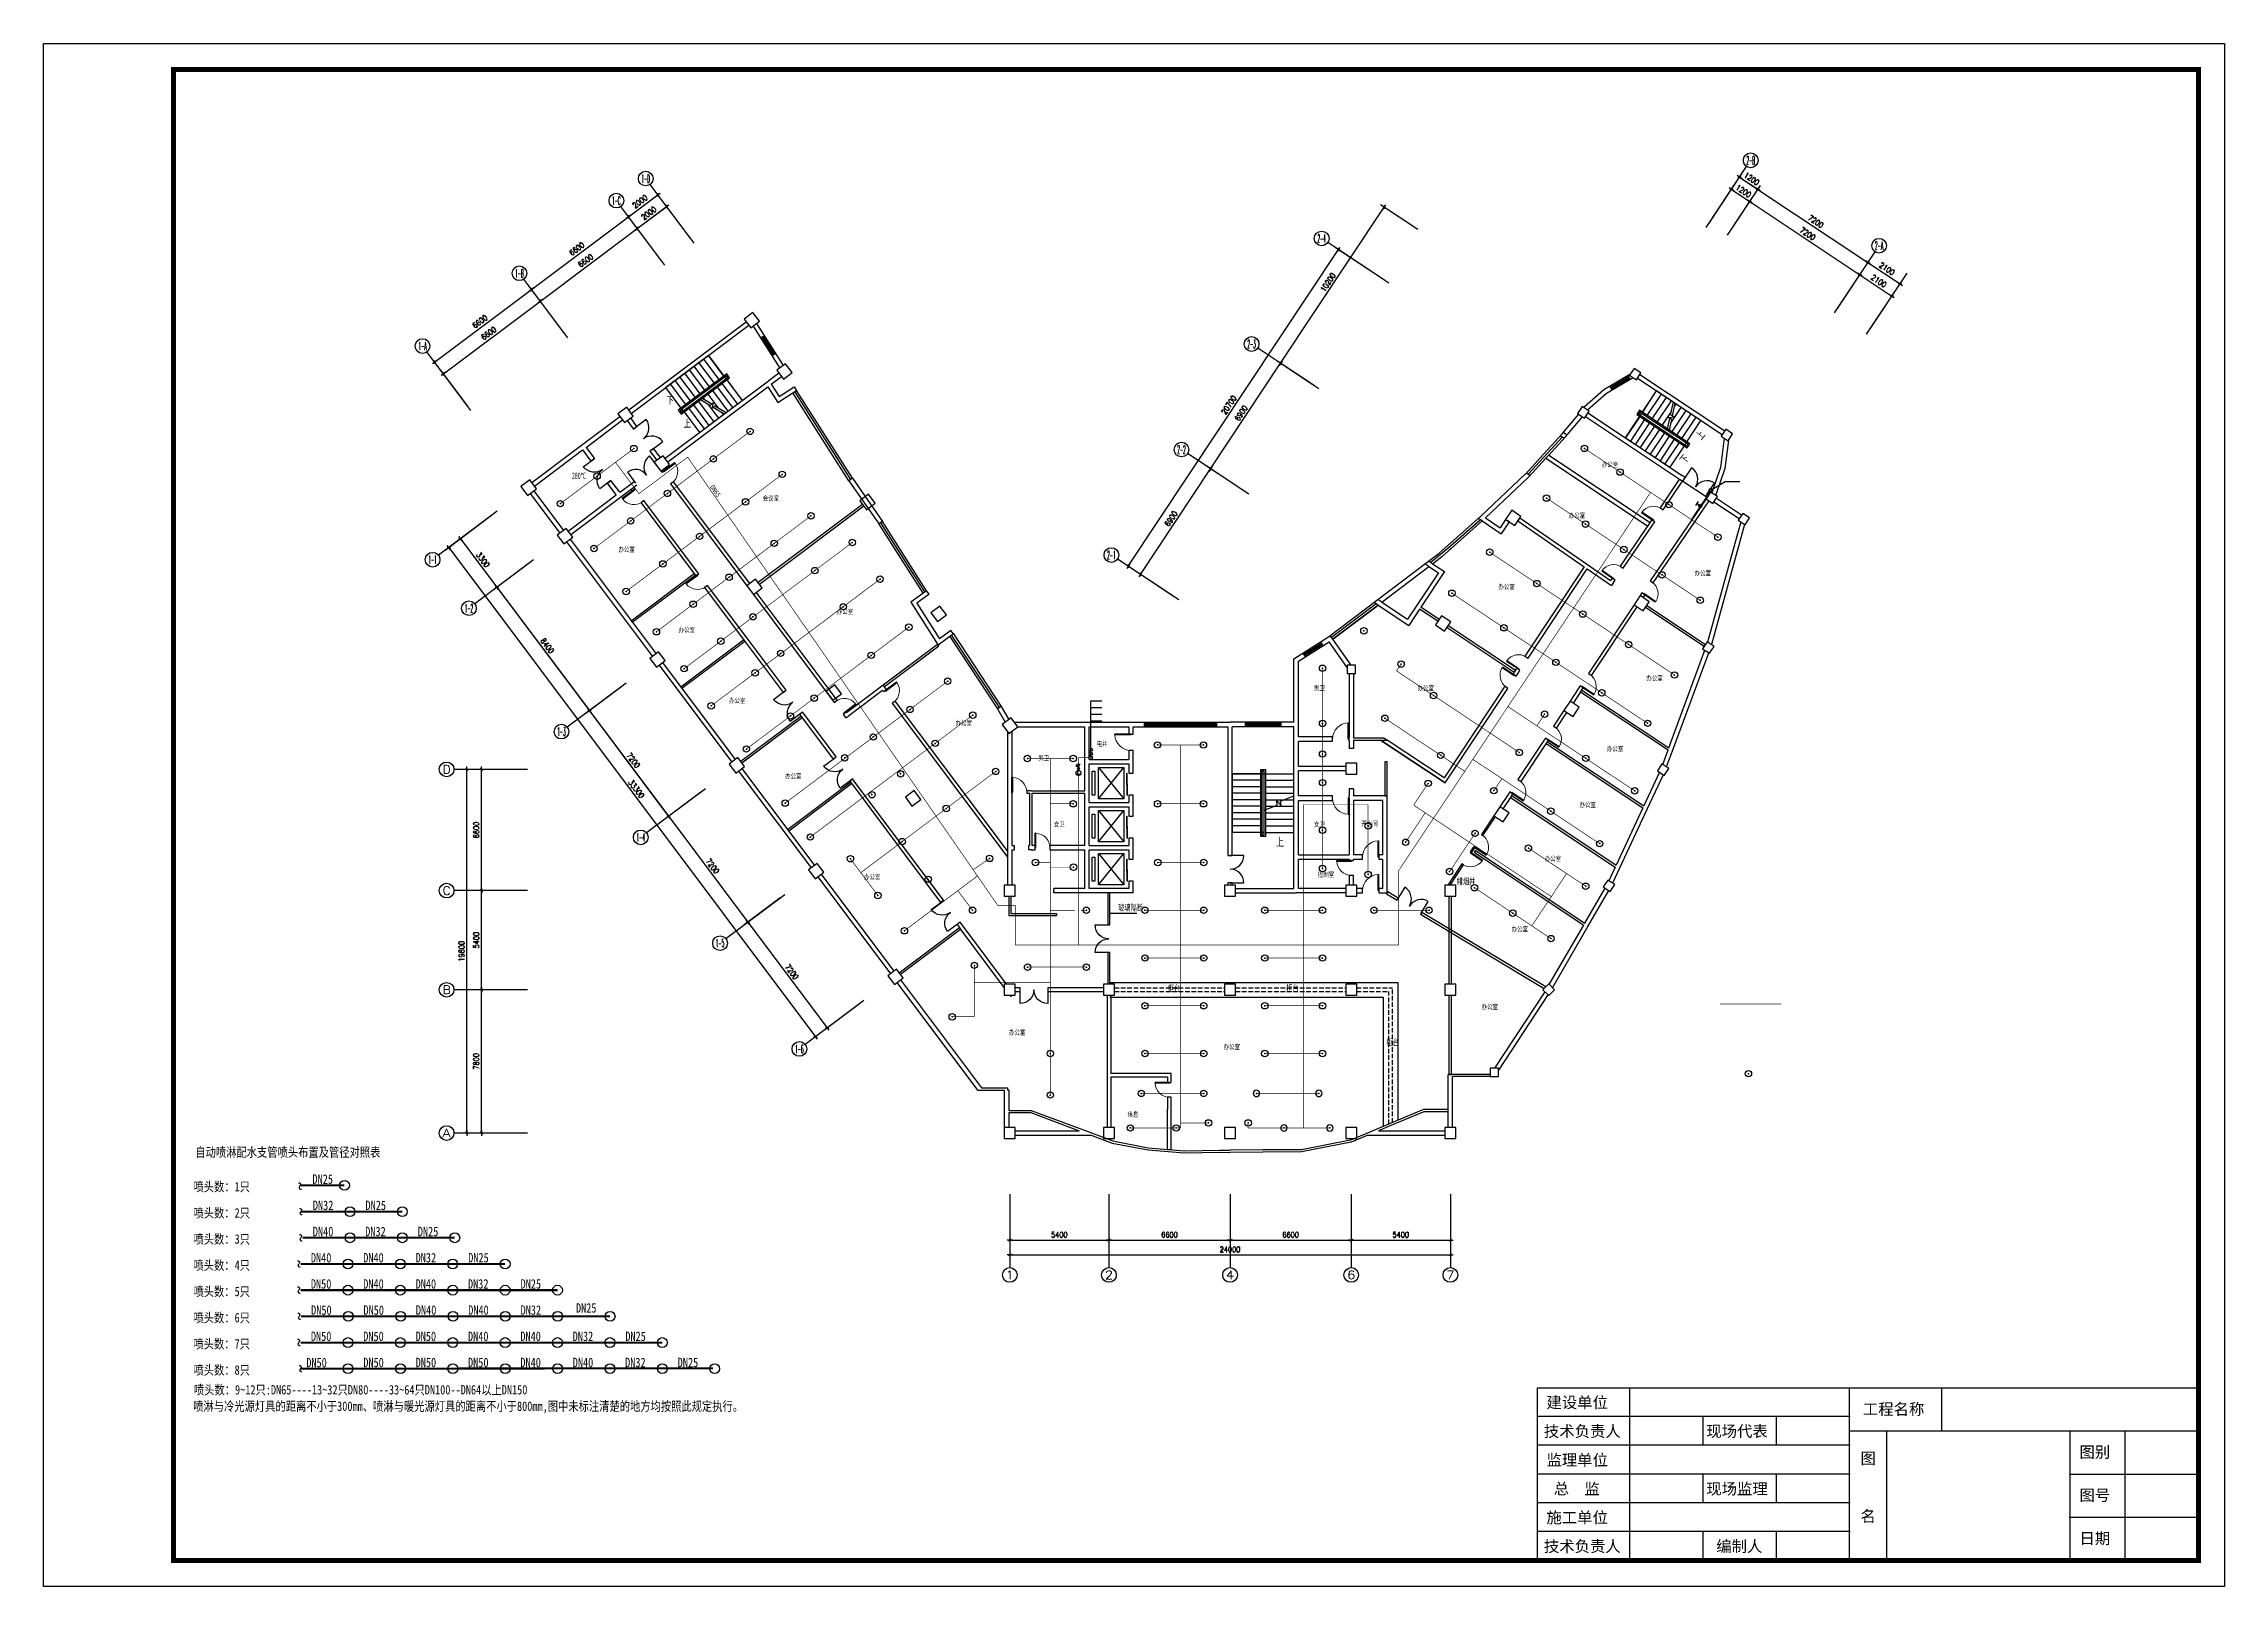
# Model space of a CAD drawing. Extents: x -149393 to 1177518, y -366685 to 296590.
# Drawn here: x 607049 to 725849, y -96685 to -12676 of the extents above; entities that cross this region are included whole.
import ezdxf
from ezdxf.enums import TextEntityAlignment as Align

# ---------------------------------------------------------------- set-up
doc = ezdxf.new("R2010")
doc.units = 0
doc.header["$LTSCALE"] = 1000
doc.header["$MEASUREMENT"] = 0
doc.linetypes.add('DASH', pattern=[0.35, 0.25, -0.1])
doc.linetypes.add('常规', pattern=[20, 10, 0, 10])
doc.layers.get('0').update_dxf_attribs({"linetype": 'CONTINUOUS'})
doc.layers.get('Defpoints').update_dxf_attribs({"linetype": 'CONTINUOUS'})
for name, color, linetype in [('AXIS', 3, 'CONTINUOUS'), ('AXIS_TEXT', 7, 'CONTINUOUS'), ('COLUMN', 9, 'CONTINUOUS'), ('EQUIP-动力', 3, 'CONTINUOUS'), ('EQUIP-消防', 3, 'CONTINUOUS'), ('OTHER', 7, 'CONTINUOUS'), ('P_PL_PT', 7, 'CONTINUOUS'), ('PIPE-给水', 3, 'CONTINUOUS'), ('PUB_TITLE', 253, 'CONTINUOUS'), ('STAIR', 2, 'CONTINUOUS'), ('TEL_SYMB', 3, 'CONTINUOUS'), ('TEL_TEXT', 7, 'CONTINUOUS'), ('TH_TEXT', 7, 'CONTINUOUS'), ('WALL', 9, 'CONTINUOUS'), ('WALL-MOVE', 6, 'CONTINUOUS'), ('WINDOW', 4, 'CONTINUOUS'), ('WIRE-消防', 3, '常规')]:
    doc.layers.add(name, color=color, linetype=linetype)
doc.styles.add('_TCH_AXIS', font='COMPLEX', dxfattribs={"bigfont": 'GBCBIG'})
doc.styles.add('_TCH_DIM', font='SIMPLEX', dxfattribs={"bigfont": 'GBCBIG'})
doc.styles.add('_TCH_DIM_T3', font='SIMPLEX', dxfattribs={"width": 0.705882, "bigfont": 'GBCBIG'})
doc.styles.add('_TEL_DIM', font='', dxfattribs={"width": 0.8, "height": 3.5})
doc.styles.add('COMPLEX', font='COMPLEX')
doc.styles.add('DIM_FONT', font='SIMPLEX.shx', dxfattribs={"width": 0.8})
doc.styles.get("Standard").update_dxf_attribs({"font": 'gbenor.shx', "bigfont": 'gbcbig.shx'})
doc.styles.add('宋体', font='')
doc.styles.get('_TEL_DIM').set_extended_font_data('SimSun')
doc.styles.get('宋体').set_extended_font_data('SimSun')
doc.dimstyles.new('_TCH_ARCH&&100', dxfattribs={"dimtxt": 297.5, "dimasz": 100, "dimexe": 250, "dimexo": 300, "dimgap": 126.25, "dimtad": 1, "dimdec": 0, "dimzin": 0, "dimdsep": 46, "dimtxsty": '_TCH_DIM_T3', "dimblk": 'ARCHTICK', "dimcen": 0.09, "dimclrt": 7, "dimazin": 2, "dimtfac": 1, "dimtdec": 0, "dimtix": 1, "dimtmove": 2, "dimatfit": 3, "dimfxl": 1, "dimtolj": 1, "dimtzin": 0, "dimarcsym": 0})
doc.dimstyles.new('DIMN', dxfattribs={"dimtxt": 300, "dimasz": 1, "dimexe": 250, "dimexo": 300, "dimgap": 150, "dimtad": 1, "dimdec": 0, "dimdsep": 46, "dimtxsty": 'DIM_FONT', "dimblk": '_DIMX', "dimcen": 2.5, "dimclrt": 7, "dimadec": 0, "dimazin": 0, "dimtfac": 1, "dimtdec": 0, "dimtix": 1, "dimtmove": 2, "dimatfit": 3, "dimldrblk": '_DIMX', "dimfxl": 1, "dimtolj": 1, "dimarcsym": 0})

msp = doc.modelspace()

# ---------------------------------------------------------------- texts
at = {"layer": 'AXIS', "color": 7, "style": '_TCH_AXIS'}
for s, height, width, p, p2 in [('2-B', 452.55, 0.333333, (699818.7, -19256.7), (700271.2, -19256.7)), ('2-A', 452.55, 0.328125, (706815.2, -23905.2), (707267.8, -23905.2)), ('1-1', 452.55, 0.42, (628013.3, -41005.6), (628465.8, -41005.6)), ('1-2', 452.55, 0.381818, (629993.3, -43645.6), (630445.8, -43645.6)), ('1-3', 452.55, 0.381818, (635033.3, -50365.6), (635485.8, -50365.6)), ('D', 452.5, 1.235294, (628778.4, -52424.5), (629231, -52424.5)), ('1-4', 452.55, 0.368421, (639353.3, -56125.6), (639805.8, -56125.6)), ('C', 452.5, 1.4, (628778.4, -59024.5), (629231, -59024.5)), ('B', 452.5, 1.235294, (628778.4, -64424.5), (629231, -64424.5)), ('A', 452.5, 1.166667, (628778.4, -72224.5), (629231, -72224.5)), ('1', 452.5, 2.333333, (659456.5, -79950.3), (659909.1, -79950.3)), ('2', 452.5, 1.5, (664856.5, -79950.3), (665309.1, -79950.3)), ('4', 452.5, 1.3125, (671456.5, -79950.3), (671909.1, -79950.3)), ('6', 452.5, 1.5, (678056.5, -79950.3), (678509.1, -79950.3)), ('7', 452.5, 1.5, (683456.5, -79950.3), (683909.1, -79950.3))]:
    msp.add_text(s, height=height, dxfattribs=dict(at, width=width)).set_placement(p, p2, align=Align.FIT)
at = {"layer": 'TEL_TEXT', "color": 59, "style": '_TCH_DIM'}
for s, p in [('下', (640979.1, -32332.5, 1793)), ('上', (641910.7, -33604.3))]:
    msp.add_text(s, height=403.5, dxfattribs=at).set_placement(p)
for s, height, rotation, p in [('上', 403.5, 51.755298, (697371.5, -34302.3)), ('下', 403.5, 51.755298, (696505.5, -35608.9, 1793)), ('上', 443.1, 359.298602, (674180, -56415.2))]:
    msp.add_text(s, height=height, rotation=rotation, dxfattribs=at).set_placement(p)
at = {"layer": 'TEL_TEXT', "color": 59, "style": '_TEL_DIM', "width": 0.8}
for s, p in [('办公室', (691932.2, -35730.7)), ('会议室', (646222.8, -37564.7)), ('办公室', (690130.7, -38502.6)), ('办公室', (638361.7, -40351.3)), ('办公室', (696985.9, -41640)), ('办公室', (686298.8, -42389)), ('办公室', (650262.4, -43737)), ('办公室', (641639.2, -44733.1)), ('办公室', (694360.2, -47363.4)), ('办公室', (644385.3, -48583.7)), ('男卫', (676253.7, -47904.2)), ('办公室', (681895, -47904.2)), ('办公室', (656728.1, -49805.2)), ('电井', (664410.2, -50932.7)), ('办公室', (692211.6, -51211.2)), ('男卫', (661228.8, -51700.5)), ('办公室', (647441.3, -52699.9)), ('办公室', (690715.5, -54257.6)), ('女卫', (662084.4, -55324.9)), ('女卫', (676253.7, -55324.9)), ('开水间', (678829.7, -55279.3)), ('办公室', (688824.4, -57191.1)), ('办公室', (651737.6, -58188.2)), ('控制室', (676464.7, -58053.9)), ('办公室', (687017.8, -61027.3)), ('办公室', (685380.7, -65258.4)), ('办公室', (659638.7, -66653.1)), ('办公室', (671327.9, -67436.9)), ('休息', (666099.9, -71119.8))]:
    msp.add_text(s, height=265.82, dxfattribs=at).set_placement(p)
at = {"layer": 'TEL_TEXT', "style": '_TEL_DIM', "width": 0.8}
msp.add_text('DN65', height=265.82, rotation=304.689864, dxfattribs=at).set_placement((643337.8, -36824.4))
at = {"layer": 'TEL_TEXT'}
msp.add_text('玻璃隔断', height=337.59, dxfattribs=at).set_placement((665586.8, -59927.6))
at = {"layer": 'TEL_TEXT', "linetype": 'DASH'}
for p in [(668287.5, -64318.7), (674745, -64314.5), (680201.2, -67257)]:
    msp.add_text('柜台', height=337.59, dxfattribs=at).set_placement(p)
at = {"layer": 'TH_TEXT', "width": 0.6}
msp.add_text('280%%dC', height=350, dxfattribs=at).set_placement((635828.3, -36382.8))
at = {"layer": 'TH_TEXT'}
msp.add_text('排烟井', height=337.59, dxfattribs=at).set_placement((684026.7, -58498.9))

# ---------------------------------------------------------------- blocks, each defined once
blk = doc.blocks.new('$equip_U$00000299(cyc-PC)')
for p in [(0.51, 0.3), (0.3, 0)]:
    blk.add_line(p, (0.3, 0.3))
blk.add_lwpolyline([(0, -0.17), (0.6, 0.17), (0.6, -0.17), (0, 0.17)], close=True)
for p in [(0, 0), (0.6, 0)]:
    blk.add_point(p)
at = {"color": 7, "style": '_TEL_DIM', "flags": 1}
blk.add_attdef('A', text='', height=0.00002, dxfattribs=at).set_placement((0, 0), align=Align.MIDDLE_CENTER)
blk = doc.blocks.new('$equip$00001147')
blk.add_circle((0, 0), 0.5)
at = {"flags": 9}
blk.add_attdef('A', (0, 0), '', height=0.00002, dxfattribs=at)
blk = doc.blocks.new('$equip_U$00000304(cyc-PC)')
blk.add_point((0, 0))
blk.add_blockref('$equip$00001147', (0, 0))
at = {"color": 7, "style": '_TEL_DIM', "flags": 1}
blk.add_attdef('A', text='', height=0.00002, dxfattribs=at).set_placement((0, 0), align=Align.MIDDLE_CENTER)
blk = doc.blocks.new('fdhfhfh')
at = {"layer": 'WIRE-消防', "linetype": '常规', "const_width": 35}
blk.add_lwpolyline([(327663, -63863), (313946, -84452)], dxfattribs=at)
blk = doc.blocks.new('$equip_U$00000300(cyc-PC)')
for p, q in [((0.46, -0.11), (0.46, 0.16)), ((0.12, -0.11), (0.46, -0.11))]:
    blk.add_line(p, q)
blk.add_circle((0.32, 0), 0.324)
for p in [(0, 0), (0.65, 0)]:
    blk.add_point(p)
at = {"color": 7, "style": '_TEL_DIM', "flags": 1}
blk.add_attdef('A', text='', height=0.00002, dxfattribs=at).set_placement((0, 0), align=Align.MIDDLE_CENTER)
blk = doc.blocks.new('$VALVE$00000497')
for p, q in [((78, 138), (-78, 138)), ((0, 50), (0, 138))]:
    blk.add_line(p, q)
at = {"const_width": 49.6}
blk.add_lwpolyline([(25, 0, 1), (-25, 0, 1)], format="xyb", close=True, dxfattribs=at)
blk.add_circle((0, 0), 50)
blk = doc.blocks.new('$equip_U$00000370(cyc-PC)')
for p in [(-0.15, 0), (0, 0), (0.15, 0), (0, -0.15)]:
    blk.add_point(p)
at = {"xscale": 0.00300000000061118, "yscale": 0.00300000000061118, "zscale": 0.00300000000061118}
blk.add_blockref('$VALVE$00000497', (0, 0), dxfattribs=at)
at = {"color": 7, "style": '_TEL_DIM', "flags": 1}
blk.add_attdef('A', text='', height=0.00002, dxfattribs=at).set_placement((0, 0), align=Align.MIDDLE_CENTER)
blk = doc.blocks.new('PM_PTA')
blk.add_circle((0, 0), 125)
blk = doc.blocks.new('FACE3_')
for p in [(-0.09, 0.24), (0.09, -0.24)]:
    blk.add_line(p, (0, 0))
for centre, start, end in [((0.17, 0.24), 80.7491, 179.8598), ((-0.17, -0.24), 260.7491, 359.8598)]:
    blk.add_arc(centre, 0.265, start, end)
blk = doc.blocks.new('A$C0D7E0F17')
at = {"layer": 'PIPE-给水', "linetype": 'Continuous', "ltscale": 1000, "const_width": 130}
for points in [[(10661, 15336), (7924, 15336)], [(14246, 13715), (7964, 13715)], [(17487, 12095), (8066, 12095)], [(20606, 10474), (7943, 10474)], [(17060, 10474), (14426, 10474)], [(20302, 10474), (17668, 10474)], [(23847, 8853), (7943, 8853)], [(13819, 8853), (11185, 8853)], [(17060, 8853), (14426, 8853)], [(20302, 8853), (17668, 8853)], [(23543, 8853), (20910, 8853)], [(27105, 7232), (7959, 7232)], [(26801, 7232), (24167, 7232)], [(30331, 5611), (7943, 5611)], [(13819, 5611), (11185, 5611)], [(17060, 5611), (14426, 5611)], [(20302, 5611), (17668, 5611)], [(23543, 5611), (20910, 5611)], [(26785, 5611), (24151, 5611)], [(30027, 5611), (27393, 5611)], [(33464, 4021), (7947, 3991)]]:
    blk.add_lwpolyline(points, dxfattribs=at)
at = {"layer": 'TEL_TEXT', "const_width": 130}
blk.add_lwpolyline([(13819, 10474), (11185, 10474)], dxfattribs=at)
at = {"layer": 'OTHER', "xscale": -405.2024999712594, "yscale": 405.202499971143, "zscale": 405.2024999711728}
for p in [(7906, 15288), (7962, 13715), (7962, 12095), (7839, 10474), (7839, 8853), (7855, 7232), (7839, 5611), (7943, 3992)]:
    blk.add_blockref('FACE3_', p, dxfattribs=at)
at = {"layer": 'P_PL_PT', "xscale": 2.43121499940753, "yscale": 2.43121499940753, "zscale": 2.43121499940753}
for p in [(10661, 15336), (11004, 13715), (14246, 13715), (11004, 12095), (14246, 12095), (17487, 12095), (10881, 10474), (14123, 10474), (17364, 10474), (10881, 8853), (14123, 8853), (17364, 8853), (20606, 8853), (23847, 8853), (10897, 7232), (14139, 7232), (17380, 7232), (20622, 7232), (23864, 7232), (27105, 7232), (10881, 5611), (14123, 5611), (17364, 5611), (20606, 5611), (23847, 5611), (27089, 5611), (30331, 5611), (10885, 3991), (14127, 3991), (17368, 3991), (20610, 3991), (23851, 3991), (27093, 3991), (30335, 3991), (33576, 3991)]:
    blk.add_blockref('PM_PTA', p, dxfattribs=at)
at = {"layer": 'TEL_TEXT', "xscale": 2.43121499940753, "yscale": 2.43121499940753, "zscale": 2.43121499940753}
blk.add_blockref('PM_PTA', (20606, 10474), dxfattribs=at)
at = {"layer": 'TEL_TEXT', "style": '_TEL_DIM', "width": 0.8}
for s, height, p in [('自动喷淋配水支管喷头布置及管径对照表', 583.29, (1426, 17102)), ('喷头数：1只', 583.3, (1310, 14964)), ('喷头数：2只', 583.3, (1310, 13344)), ('喷头数：3只', 583.3, (1310, 11723)), ('喷头数：4只', 583.3, (1310, 10102)), ('喷头数：5只', 583.3, (1310, 8481)), ('喷头数：6只', 583.3, (1310, 6860)), ('喷头数：7只', 583.3, (1310, 5240)), ('喷头数：8只', 583.3, (1310, 3619)), ('喷头数：9~12只:DN65----13~32只DN80----33~64只DN100--DN64以上DN150', 583.29, (1336, 2399)), ('喷淋与冷光源灯具的距离不小于300mm、喷淋与暖光源灯具的距离不小于800mm,图中未标注清楚的地方均按照此规定执行。', 583.29, (1294, 1381))]:
    blk.add_text(s, height=height, dxfattribs=at).set_placement(p)
for s, p in [('DN25', (9313, 16016)), ('DN32', (9337, 14395)), ('DN25', (12594, 14395)), ('DN40', (9337, 12775)), ('DN32', (12578, 12775)), ('DN25', (15835, 12775)), ('DN40', (9214, 11154)), ('DN40', (12455, 11154)), ('DN32', (15697, 11154)), ('DN25', (18954, 11154)), ('DN50', (9214, 9533)), ('DN40', (12455, 9533)), ('DN40', (15697, 9533)), ('DN32', (18938, 9533)), ('DN25', (22195, 9533)), ('DN50', (9230, 7912)), ('DN50', (12471, 7912)), ('DN40', (15713, 7912)), ('DN40', (18955, 7912)), ('DN32', (22196, 7912)), ('DN25', (25624, 8046)), ('DN50', (9214, 6291)), ('DN50', (12455, 6291)), ('DN50', (15697, 6291)), ('DN40', (18938, 6291)), ('DN40', (22180, 6291)), ('DN32', (25422, 6291)), ('DN25', (28679, 6291)), ('DN50', (8931, 4663)), ('DN50', (12459, 4670)), ('DN50', (15701, 4670)), ('DN50', (18942, 4670)), ('DN40', (22184, 4670)), ('DN40', (25426, 4670)), ('DN32', (28667, 4670)), ('DN25', (31924, 4670))]:
    blk.add_text(s, height=583.3, dxfattribs=at).set_placement(p, align=Align.TOP_CENTER)
blk = doc.blocks.new('_DIMX')
blk.add_line((-150, 0), (150, 0))
at = {"const_width": 50}
blk.add_lwpolyline([(-70, -70), (70, 70)], dxfattribs=at)
blk = doc.blocks.new('_ArchTick')
at = {"color": 0, "linetype": 'ByBlock', "const_width": 0.4}
blk.add_lwpolyline([(-0.5, -0.5), (0.5, 0.5)], dxfattribs=at)
blk = doc.blocks.new('*D993')
at = {"layer": 'AXIS', "color": 0, "lineweight": -2, "transparency": 16777216}
for p, q in [((642311, -23302), (640841, -21342)), ((640711, -24502), (639241, -22542)), ((639391, -22742), (640991, -21542))]:
    blk.add_line(p, q, dxfattribs=at)
at = {"layer": 'Defpoints', "color": 0, "transparency": 16777216}
for p in [(640991, -21542), (642491, -23542), (640891, -24742)]:
    blk.add_point(p, dxfattribs=at)
at = {"layer": 'AXIS', "color": 0, "lineweight": -2, "transparency": 16777216, "xscale": 100, "yscale": 100, "zscale": 100}
for p, rotation in [((640991, -21542), 36.87000000000068), ((639391, -22742), 216.8700000000007)]:
    blk.add_blockref('_ArchTick', p, dxfattribs=dict(at, rotation=rotation))
at = {"layer": 'AXIS', "color": 7, "transparency": 16777216, "insert": (640026, -21922), "char_height": 297.5, "attachment_point": 5, "rotation": 36.87, "style": '_TCH_DIM_T3'}
blk.add_mtext('\\A1;2000', dxfattribs=at)
blk = doc.blocks.new('*D994')
at = {"layer": 'AXIS', "color": 0, "lineweight": -2, "transparency": 16777216}
for p, q in [((638911, -22102), (640511, -20902)), ((642311, -23302), (640361, -20702)), ((640711, -24502), (638761, -21902))]:
    blk.add_line(p, q, dxfattribs=at)
at = {"layer": 'Defpoints', "color": 0, "transparency": 16777216}
for p in [(640511, -20902), (642491, -23542), (640891, -24742)]:
    blk.add_point(p, dxfattribs=at)
at = {"layer": 'AXIS', "color": 0, "lineweight": -2, "transparency": 16777216, "xscale": 100, "yscale": 100, "zscale": 100}
for p, rotation in [((640511, -20902), 36.87000000000068), ((638911, -22102), 216.8700000000007)]:
    blk.add_blockref('_ArchTick', p, dxfattribs=dict(at, rotation=rotation))
at = {"layer": 'AXIS', "color": 7, "transparency": 16777216, "insert": (639546, -21282), "char_height": 297.5, "attachment_point": 5, "rotation": 36.87, "style": '_TCH_DIM_T3'}
blk.add_mtext('\\A1;2000', dxfattribs=at)
blk = doc.blocks.new('*D995')
at = {"layer": 'AXIS', "color": 0, "lineweight": -2, "transparency": 16777216}
for p, q in [((640711, -24502), (639241, -22542)), ((634111, -26702), (639391, -22742)), ((635431, -28462), (633961, -26502))]:
    blk.add_line(p, q, dxfattribs=at)
at = {"layer": 'Defpoints', "color": 0, "transparency": 16777216}
for p in [(639391, -22742), (640891, -24742), (635611, -28702)]:
    blk.add_point(p, dxfattribs=at)
at = {"layer": 'AXIS', "color": 0, "lineweight": -2, "transparency": 16777216, "xscale": 100, "yscale": 100, "zscale": 100}
for p, rotation in [((639391, -22742), 36.86999999999998), ((634111, -26702), 216.87)]:
    blk.add_blockref('_ArchTick', p, dxfattribs=dict(at, rotation=rotation))
at = {"layer": 'AXIS', "color": 7, "transparency": 16777216, "insert": (636586, -24502), "char_height": 297.5, "attachment_point": 5, "rotation": 36.87, "style": '_TCH_DIM_T3'}
blk.add_mtext('\\A1;6600', dxfattribs=at)
blk = doc.blocks.new('*D996')
at = {"layer": 'AXIS', "color": 0, "lineweight": -2, "transparency": 16777216}
for p, q in [((633631, -26062), (638911, -22102)), ((640711, -24502), (638761, -21902)), ((635431, -28462), (633481, -25862))]:
    blk.add_line(p, q, dxfattribs=at)
at = {"layer": 'Defpoints', "color": 0, "transparency": 16777216}
for p in [(638911, -22102), (640891, -24742), (635611, -28702)]:
    blk.add_point(p, dxfattribs=at)
at = {"layer": 'AXIS', "color": 0, "lineweight": -2, "transparency": 16777216, "xscale": 100, "yscale": 100, "zscale": 100}
for p, rotation in [((638911, -22102), 36.86999999999998), ((633631, -26062), 216.87)]:
    blk.add_blockref('_ArchTick', p, dxfattribs=dict(at, rotation=rotation))
at = {"layer": 'AXIS', "color": 7, "transparency": 16777216, "insert": (636106, -23862), "char_height": 297.5, "attachment_point": 5, "rotation": 36.87, "style": '_TCH_DIM_T3'}
blk.add_mtext('\\A1;6600', dxfattribs=at)
blk = doc.blocks.new('*D997')
at = {"layer": 'AXIS', "color": 0, "lineweight": -2, "transparency": 16777216}
for p, q in [((628831, -30662), (634111, -26702)), ((635431, -28462), (633961, -26502)), ((630151, -32422), (628681, -30462))]:
    blk.add_line(p, q, dxfattribs=at)
at = {"layer": 'Defpoints', "color": 0, "transparency": 16777216}
for p in [(634111, -26702), (635611, -28702), (630331, -32662)]:
    blk.add_point(p, dxfattribs=at)
at = {"layer": 'AXIS', "color": 0, "lineweight": -2, "transparency": 16777216, "xscale": 100, "yscale": 100, "zscale": 100}
for p, rotation in [((634111, -26702), 36.86999999999998), ((628831, -30662), 216.87)]:
    blk.add_blockref('_ArchTick', p, dxfattribs=dict(at, rotation=rotation))
at = {"layer": 'AXIS', "color": 7, "transparency": 16777216, "insert": (631306, -28462), "char_height": 297.5, "attachment_point": 5, "rotation": 36.87, "style": '_TCH_DIM_T3'}
blk.add_mtext('\\A1;6600', dxfattribs=at)
blk = doc.blocks.new('*D998')
at = {"layer": 'AXIS', "color": 0, "lineweight": -2, "transparency": 16777216}
for p, q in [((628351, -30022), (633631, -26062)), ((635431, -28462), (633481, -25862)), ((630151, -32422), (628201, -29822))]:
    blk.add_line(p, q, dxfattribs=at)
at = {"layer": 'Defpoints', "color": 0, "transparency": 16777216}
for p in [(633631, -26062), (635611, -28702), (630331, -32662)]:
    blk.add_point(p, dxfattribs=at)
at = {"layer": 'AXIS', "color": 0, "lineweight": -2, "transparency": 16777216, "xscale": 100, "yscale": 100, "zscale": 100}
for p, rotation in [((633631, -26062), 36.86999999999998), ((628351, -30022), 216.87)]:
    blk.add_blockref('_ArchTick', p, dxfattribs=dict(at, rotation=rotation))
at = {"layer": 'AXIS', "color": 7, "transparency": 16777216, "insert": (630826, -27822), "char_height": 297.5, "attachment_point": 5, "rotation": 36.87, "style": '_TCH_DIM_T3'}
blk.add_mtext('\\A1;6600', dxfattribs=at)
blk = doc.blocks.new('*D999')
at = {"layer": 'AXIS', "color": 0, "lineweight": -2, "transparency": 16777216}
for p, q in [((704773, -27094), (706128, -25053)), ((705990, -25261), (707739, -26424)), ((706522, -28256), (707878, -26215))]:
    blk.add_line(p, q, dxfattribs=at)
at = {"layer": 'Defpoints', "color": 0, "transparency": 16777216}
for p in [(707739, -26424), (704607, -27344), (706356, -28506)]:
    blk.add_point(p, dxfattribs=at)
at = {"layer": 'AXIS', "color": 0, "lineweight": -2, "transparency": 16777216, "xscale": 100, "yscale": 100, "zscale": 100}
for p, rotation in [((705990, -25261), 146.3999999999992), ((707739, -26424), 326.3999999999992)]:
    blk.add_blockref('_ArchTick', p, dxfattribs=dict(at, rotation=rotation))
at = {"layer": 'AXIS', "color": 7, "transparency": 16777216, "insert": (707017, -25613), "char_height": 297.5, "attachment_point": 5, "rotation": 326.4, "style": '_TCH_DIM_T3'}
blk.add_mtext('\\A1;2100', dxfattribs=at)
blk = doc.blocks.new('*D1000')
at = {"layer": 'AXIS', "color": 0, "lineweight": -2, "transparency": 16777216}
for p, q in [((704773, -27094), (706571, -24387)), ((706433, -24595), (708182, -25757)), ((706522, -28256), (708320, -25549))]:
    blk.add_line(p, q, dxfattribs=at)
at = {"layer": 'Defpoints', "color": 0, "transparency": 16777216}
for p in [(708182, -25757), (704607, -27344), (706356, -28506)]:
    blk.add_point(p, dxfattribs=at)
at = {"layer": 'AXIS', "color": 0, "lineweight": -2, "transparency": 16777216, "xscale": 100, "yscale": 100, "zscale": 100}
for p, rotation in [((706433, -24595), 146.4000000000005), ((708182, -25757), 326.4000000000005)]:
    blk.add_blockref('_ArchTick', p, dxfattribs=dict(at, rotation=rotation))
at = {"layer": 'AXIS', "color": 7, "transparency": 16777216, "insert": (707460, -24947), "char_height": 297.5, "attachment_point": 5, "rotation": 326.4, "style": '_TCH_DIM_T3'}
blk.add_mtext('\\A1;2100', dxfattribs=at)
blk = doc.blocks.new('*D1001')
at = {"layer": 'AXIS', "color": 0, "lineweight": -2, "transparency": 16777216}
for p, q in [((698776, -23109), (700131, -21069)), ((699993, -21277), (705990, -25261)), ((704773, -27094), (706128, -25053))]:
    blk.add_line(p, q, dxfattribs=at)
at = {"layer": 'Defpoints', "color": 0, "transparency": 16777216}
for p in [(698610, -23359), (705990, -25261), (704607, -27344)]:
    blk.add_point(p, dxfattribs=at)
at = {"layer": 'AXIS', "color": 0, "lineweight": -2, "transparency": 16777216, "xscale": 100, "yscale": 100, "zscale": 100}
for p, rotation in [((699993, -21277), 146.3999999999997), ((705990, -25261), 326.3999999999997)]:
    blk.add_blockref('_ArchTick', p, dxfattribs=dict(at, rotation=rotation))
at = {"layer": 'AXIS', "color": 7, "transparency": 16777216, "insert": (703144, -23040), "char_height": 297.5, "attachment_point": 5, "rotation": 326.4, "style": '_TCH_DIM_T3'}
blk.add_mtext('\\A1;7200', dxfattribs=at)
blk = doc.blocks.new('*D1002')
at = {"layer": 'AXIS', "color": 0, "lineweight": -2, "transparency": 16777216}
for p, q in [((698776, -23109), (700574, -20402)), ((700436, -20611), (706433, -24595)), ((704773, -27094), (706571, -24387))]:
    blk.add_line(p, q, dxfattribs=at)
at = {"layer": 'Defpoints', "color": 0, "transparency": 16777216}
for p in [(698610, -23359), (706433, -24595), (704607, -27344)]:
    blk.add_point(p, dxfattribs=at)
at = {"layer": 'AXIS', "color": 0, "lineweight": -2, "transparency": 16777216, "xscale": 100, "yscale": 100, "zscale": 100}
for p, rotation in [((700436, -20611), 146.3999999999997), ((706433, -24595), 326.3999999999997)]:
    blk.add_blockref('_ArchTick', p, dxfattribs=dict(at, rotation=rotation))
at = {"layer": 'AXIS', "color": 7, "transparency": 16777216, "insert": (703586, -22374), "char_height": 297.5, "attachment_point": 5, "rotation": 326.4, "style": '_TCH_DIM_T3'}
blk.add_mtext('\\A1;7200', dxfattribs=at)
blk = doc.blocks.new('*D1003')
at = {"layer": 'AXIS', "color": 0, "lineweight": -2, "transparency": 16777216}
for p, q in [((697776, -22445), (699132, -20405)), ((698776, -23109), (700131, -21069)), ((698994, -20613), (699993, -21277))]:
    blk.add_line(p, q, dxfattribs=at)
at = {"layer": 'Defpoints', "color": 0, "transparency": 16777216}
for p in [(699993, -21277), (697610, -22695), (698610, -23359)]:
    blk.add_point(p, dxfattribs=at)
at = {"layer": 'AXIS', "color": 0, "lineweight": -2, "transparency": 16777216, "xscale": 100, "yscale": 100, "zscale": 100}
for p, rotation in [((698994, -20613), 146.4000000000012), ((699993, -21277), 326.4000000000012)]:
    blk.add_blockref('_ArchTick', p, dxfattribs=dict(at, rotation=rotation))
at = {"layer": 'AXIS', "color": 7, "transparency": 16777216, "insert": (699645, -20716), "char_height": 297.5, "attachment_point": 5, "rotation": 326.4, "style": '_TCH_DIM_T3'}
blk.add_mtext('\\A1;1200', dxfattribs=at)
blk = doc.blocks.new('*D1004')
at = {"layer": 'AXIS', "color": 0, "lineweight": -2, "transparency": 16777216}
for p, q in [((697776, -22445), (699575, -19738)), ((699436, -19947), (700436, -20611)), ((698776, -23109), (700574, -20402))]:
    blk.add_line(p, q, dxfattribs=at)
at = {"layer": 'Defpoints', "color": 0, "transparency": 16777216}
for p in [(700436, -20611), (697610, -22695), (698610, -23359)]:
    blk.add_point(p, dxfattribs=at)
at = {"layer": 'AXIS', "color": 0, "lineweight": -2, "transparency": 16777216, "xscale": 100, "yscale": 100, "zscale": 100}
for p, rotation in [((699436, -19947), 146.3999999999981), ((700436, -20611), 326.3999999999982)]:
    blk.add_blockref('_ArchTick', p, dxfattribs=dict(at, rotation=rotation))
at = {"layer": 'AXIS', "color": 7, "transparency": 16777216, "insert": (700088, -20050), "char_height": 297.5, "attachment_point": 5, "rotation": 326.4, "style": '_TCH_DIM_T3'}
blk.add_mtext('\\A1;1200', dxfattribs=at)
blk = doc.blocks.new('*D1005')
at = {"layer": 'AXIS', "color": 0, "lineweight": -2, "transparency": 16777216}
for p, q in [((674437, -30084), (680082, -21588)), ((681914, -22806), (679874, -21450)), ((676270, -31301), (674229, -29946))]:
    blk.add_line(p, q, dxfattribs=at)
at = {"layer": 'Defpoints', "color": 0, "transparency": 16777216}
for p in [(680082, -21588), (682164, -22972), (676520, -31467)]:
    blk.add_point(p, dxfattribs=at)
at = {"layer": 'AXIS', "color": 0, "lineweight": -2, "transparency": 16777216, "xscale": 100, "yscale": 100, "zscale": 100}
for p, rotation in [((680082, -21588), 56.39999999999981), ((674437, -30084), 236.3999999999998)]:
    blk.add_blockref('_ArchTick', p, dxfattribs=dict(at, rotation=rotation))
at = {"layer": 'AXIS', "color": 7, "transparency": 16777216, "insert": (677031, -25684), "char_height": 297.5, "attachment_point": 5, "rotation": 56.4, "style": '_TCH_DIM_T3'}
blk.add_mtext('\\A1;10200', dxfattribs=at)
blk = doc.blocks.new('*D1006')
at = {"layer": 'AXIS', "color": 0, "lineweight": -2, "transparency": 16777216}
for p, q in [((670619, -35831), (674437, -30084)), ((676270, -31301), (674229, -29946)), ((672451, -37049), (670411, -35693))]:
    blk.add_line(p, q, dxfattribs=at)
at = {"layer": 'Defpoints', "color": 0, "transparency": 16777216}
for p in [(674437, -30084), (676520, -31467), (672701, -37215)]:
    blk.add_point(p, dxfattribs=at)
at = {"layer": 'AXIS', "color": 0, "lineweight": -2, "transparency": 16777216, "xscale": 100, "yscale": 100, "zscale": 100}
for p, rotation in [((674437, -30084), 56.40000000000044), ((670619, -35831), 236.4000000000005)]:
    blk.add_blockref('_ArchTick', p, dxfattribs=dict(at, rotation=rotation))
at = {"layer": 'AXIS', "color": 7, "transparency": 16777216, "insert": (672299, -32805), "char_height": 297.5, "attachment_point": 5, "rotation": 56.4, "style": '_TCH_DIM_T3'}
blk.add_mtext('\\A1;6900', dxfattribs=at)
blk = doc.blocks.new('*D1007')
at = {"layer": 'AXIS', "color": 0, "lineweight": -2, "transparency": 16777216}
for p, q in [((666800, -41578), (670619, -35831)), ((672451, -37049), (670411, -35693)), ((668633, -42796), (666592, -41440))]:
    blk.add_line(p, q, dxfattribs=at)
at = {"layer": 'Defpoints', "color": 0, "transparency": 16777216}
for p in [(670619, -35831), (672701, -37215), (668883, -42962)]:
    blk.add_point(p, dxfattribs=at)
at = {"layer": 'AXIS', "color": 0, "lineweight": -2, "transparency": 16777216, "xscale": 100, "yscale": 100, "zscale": 100}
for p, rotation in [((670619, -35831), 56.39999999999963), ((666800, -41578), 236.3999999999997)]:
    blk.add_blockref('_ArchTick', p, dxfattribs=dict(at, rotation=rotation))
at = {"layer": 'AXIS', "color": 7, "transparency": 16777216, "insert": (668481, -38553), "char_height": 297.5, "attachment_point": 5, "rotation": 56.4, "style": '_TCH_DIM_T3'}
blk.add_mtext('\\A1;6900', dxfattribs=at)
blk = doc.blocks.new('*D1008')
at = {"layer": 'AXIS', "color": 0, "lineweight": -2, "transparency": 16777216}
for p, q in [((680088, -25554), (677381, -23756)), ((666134, -41136), (677589, -23894)), ((668633, -42796), (665926, -40997))]:
    blk.add_line(p, q, dxfattribs=at)
at = {"layer": 'Defpoints', "color": 0, "transparency": 16777216}
for p in [(677589, -23894), (680338, -25720), (668883, -42962)]:
    blk.add_point(p, dxfattribs=at)
at = {"layer": 'AXIS', "color": 0, "lineweight": -2, "transparency": 16777216, "xscale": 100, "yscale": 100, "zscale": 100}
for p, rotation in [((677589, -23894), 56.39999999999999), ((666134, -41136), 236.4)]:
    blk.add_blockref('_ArchTick', p, dxfattribs=dict(at, rotation=rotation))
at = {"layer": 'AXIS', "color": 7, "transparency": 16777216, "insert": (671633, -32363), "char_height": 297.5, "attachment_point": 5, "rotation": 56.4, "style": '_TCH_DIM_T3'}
blk.add_mtext('\\A1;20700', dxfattribs=at)
blk = doc.blocks.new('*D1009')
at = {"layer": 'AXIS', "color": 0, "lineweight": -2, "transparency": 16777216}
for p, q in [((638540, -47679), (636580, -49149)), ((636780, -48999), (641100, -54759)), ((642860, -53439), (640900, -54909))]:
    blk.add_line(p, q, dxfattribs=at)
at = {"layer": 'Defpoints', "color": 0, "transparency": 16777216}
for p in [(638780, -47499), (643100, -53259), (641100, -54759)]:
    blk.add_point(p, dxfattribs=at)
at = {"layer": 'AXIS', "color": 0, "lineweight": -2, "transparency": 16777216, "xscale": 100, "yscale": 100, "zscale": 100}
for p, rotation in [((636780, -48999), 126.8700000000011), ((641100, -54759), 306.8700000000011)]:
    blk.add_blockref('_ArchTick', p, dxfattribs=dict(at, rotation=rotation))
at = {"layer": 'AXIS', "color": 7, "transparency": 16777216, "insert": (639160, -51714), "char_height": 297.5, "attachment_point": 5, "rotation": 306.87, "style": '_TCH_DIM_T3'}
blk.add_mtext('\\A1;7200', dxfattribs=at)
blk = doc.blocks.new('*D1010')
at = {"layer": 'AXIS', "color": 0, "lineweight": -2, "transparency": 16777216}
for p, q in [((647180, -59199), (645220, -60669)), ((645420, -60519), (649740, -66279)), ((651500, -64959), (649540, -66429))]:
    blk.add_line(p, q, dxfattribs=at)
at = {"layer": 'Defpoints', "color": 0, "transparency": 16777216}
for p in [(647420, -59019), (651740, -64779), (649740, -66279)]:
    blk.add_point(p, dxfattribs=at)
at = {"layer": 'AXIS', "color": 0, "lineweight": -2, "transparency": 16777216, "xscale": 100, "yscale": 100, "zscale": 100}
for p, rotation in [((645420, -60519), 126.8700000000012), ((649740, -66279), 306.8700000000013)]:
    blk.add_blockref('_ArchTick', p, dxfattribs=dict(at, rotation=rotation))
at = {"layer": 'AXIS', "color": 7, "transparency": 16777216, "insert": (647800, -63234), "char_height": 297.5, "attachment_point": 5, "rotation": 306.87, "style": '_TCH_DIM_T3'}
blk.add_mtext('\\A1;7200', dxfattribs=at)
blk = doc.blocks.new('*D1011')
at = {"layer": 'AXIS', "color": 0, "lineweight": -2, "transparency": 16777216}
for p, q in [((631520, -38319), (628920, -40269)), ((629120, -40119), (649100, -66759)), ((651500, -64959), (648900, -66909))]:
    blk.add_line(p, q, dxfattribs=at)
at = {"layer": 'Defpoints', "color": 0, "transparency": 16777216}
for p in [(631760, -38139), (651740, -64779), (649100, -66759)]:
    blk.add_point(p, dxfattribs=at)
at = {"layer": 'AXIS', "color": 0, "lineweight": -2, "transparency": 16777216, "xscale": 100, "yscale": 100, "zscale": 100}
for p, rotation in [((629120, -40119), 126.8700000000008), ((649100, -66759), 306.8700000000008)]:
    blk.add_blockref('_ArchTick', p, dxfattribs=dict(at, rotation=rotation))
at = {"layer": 'AXIS', "color": 7, "transparency": 16777216, "insert": (639330, -53274), "char_height": 297.5, "attachment_point": 5, "rotation": 306.87, "style": '_TCH_DIM_T3'}
blk.add_mtext('\\A1;33300', dxfattribs=at)
blk = doc.blocks.new('*D1012')
at = {"layer": 'AXIS', "color": 0, "lineweight": -2, "transparency": 16777216}
for p, q in [((642860, -53439), (640900, -54909)), ((641100, -54759), (645420, -60519)), ((647180, -59199), (645220, -60669))]:
    blk.add_line(p, q, dxfattribs=at)
at = {"layer": 'Defpoints', "color": 0, "transparency": 16777216}
for p in [(643100, -53259), (647420, -59019), (645420, -60519)]:
    blk.add_point(p, dxfattribs=at)
at = {"layer": 'AXIS', "color": 0, "lineweight": -2, "transparency": 16777216, "xscale": 100, "yscale": 100, "zscale": 100}
for p, rotation in [((641100, -54759), 126.8700000000003), ((645420, -60519), 306.8700000000003)]:
    blk.add_blockref('_ArchTick', p, dxfattribs=dict(at, rotation=rotation))
at = {"layer": 'AXIS', "color": 7, "transparency": 16777216, "insert": (643480, -57474), "char_height": 297.5, "attachment_point": 5, "rotation": 306.87, "style": '_TCH_DIM_T3'}
blk.add_mtext('\\A1;7200', dxfattribs=at)
blk = doc.blocks.new('*D1013')
at = {"layer": 'AXIS', "color": 0, "lineweight": -2, "transparency": 16777216}
for p, q in [((633500, -40959), (631540, -42429)), ((631740, -42279), (636780, -48999)), ((638540, -47679), (636580, -49149))]:
    blk.add_line(p, q, dxfattribs=at)
at = {"layer": 'Defpoints', "color": 0, "transparency": 16777216}
for p in [(633740, -40779), (638780, -47499), (636780, -48999)]:
    blk.add_point(p, dxfattribs=at)
at = {"layer": 'AXIS', "color": 0, "lineweight": -2, "transparency": 16777216, "xscale": 100, "yscale": 100, "zscale": 100}
for p, rotation in [((631740, -42279), 126.8700000000008), ((636780, -48999), 306.8700000000008)]:
    blk.add_blockref('_ArchTick', p, dxfattribs=dict(at, rotation=rotation))
at = {"layer": 'AXIS', "color": 7, "transparency": 16777216, "insert": (634480, -45474), "char_height": 297.5, "attachment_point": 5, "rotation": 306.87, "style": '_TCH_DIM_T3'}
blk.add_mtext('\\A1;8400', dxfattribs=at)
blk = doc.blocks.new('*D1014')
at = {"layer": 'AXIS', "color": 0, "lineweight": -2, "transparency": 16777216}
for p, q in [((631520, -38319), (629560, -39789)), ((629760, -39639), (631740, -42279)), ((633500, -40959), (631540, -42429))]:
    blk.add_line(p, q, dxfattribs=at)
at = {"layer": 'Defpoints', "color": 0, "transparency": 16777216}
for p in [(631760, -38139), (633740, -40779), (631740, -42279)]:
    blk.add_point(p, dxfattribs=at)
at = {"layer": 'AXIS', "color": 0, "lineweight": -2, "transparency": 16777216, "xscale": 100, "yscale": 100, "zscale": 100}
for p, rotation in [((629760, -39639), 126.8700000000016), ((631740, -42279), 306.8700000000015)]:
    blk.add_blockref('_ArchTick', p, dxfattribs=dict(at, rotation=rotation))
at = {"layer": 'AXIS', "color": 7, "transparency": 16777216, "insert": (630970, -40794), "char_height": 297.5, "attachment_point": 5, "rotation": 306.87, "style": '_TCH_DIM_T3'}
blk.add_mtext('\\A1;3300', dxfattribs=at)
blk = doc.blocks.new('*D1015')
at = {"layer": 'AXIS', "color": 0, "lineweight": -2, "transparency": 16777216}
for p, q in [((671683, -75624), (671683, -78074)), ((678283, -75624), (678283, -78074)), ((671683, -77824), (678283, -77824))]:
    blk.add_line(p, q, dxfattribs=at)
at = {"layer": 'Defpoints', "color": 0, "transparency": 16777216}
for p in [(671683, -75324), (678283, -75324), (678283, -77824)]:
    blk.add_point(p, dxfattribs=at)
at = {"layer": 'AXIS', "color": 0, "lineweight": -2, "transparency": 16777216, "xscale": 100, "yscale": 100, "zscale": 100, "rotation": 180}
blk.add_blockref('_ArchTick', (671683, -77824), dxfattribs=at)
at = {"layer": 'AXIS', "color": 0, "lineweight": -2, "transparency": 16777216, "xscale": 100, "yscale": 100, "zscale": 100}
blk.add_blockref('_ArchTick', (678283, -77824), dxfattribs=at)
at = {"layer": 'AXIS', "color": 7, "transparency": 16777216, "insert": (674983, -77549), "char_height": 297.5, "attachment_point": 5, "style": '_TCH_DIM_T3'}
blk.add_mtext('\\A1;6600', dxfattribs=at)
blk = doc.blocks.new('*D1016')
at = {"layer": 'AXIS', "color": 0, "lineweight": -2, "transparency": 16777216}
for p, q in [((678283, -75624), (678283, -78074)), ((683683, -75624), (683683, -78074)), ((678283, -77824), (683683, -77824))]:
    blk.add_line(p, q, dxfattribs=at)
at = {"layer": 'Defpoints', "color": 0, "transparency": 16777216}
for p in [(678283, -75324), (683683, -75324), (683683, -77824)]:
    blk.add_point(p, dxfattribs=at)
at = {"layer": 'AXIS', "color": 0, "lineweight": -2, "transparency": 16777216, "xscale": 100, "yscale": 100, "zscale": 100, "rotation": 180}
blk.add_blockref('_ArchTick', (678283, -77824), dxfattribs=at)
at = {"layer": 'AXIS', "color": 0, "lineweight": -2, "transparency": 16777216, "xscale": 100, "yscale": 100, "zscale": 100}
blk.add_blockref('_ArchTick', (683683, -77824), dxfattribs=at)
at = {"layer": 'AXIS', "color": 7, "transparency": 16777216, "insert": (680983, -77549), "char_height": 297.5, "attachment_point": 5, "style": '_TCH_DIM_T3'}
blk.add_mtext('\\A1;5400', dxfattribs=at)
blk = doc.blocks.new('*D1017')
at = {"layer": 'AXIS', "color": 0, "lineweight": -2, "transparency": 16777216}
for p, q in [((665083, -75624), (665083, -78074)), ((671683, -75624), (671683, -78074)), ((665083, -77824), (671683, -77824))]:
    blk.add_line(p, q, dxfattribs=at)
at = {"layer": 'Defpoints', "color": 0, "transparency": 16777216}
for p in [(665083, -75324), (671683, -75324), (671683, -77824)]:
    blk.add_point(p, dxfattribs=at)
at = {"layer": 'AXIS', "color": 0, "lineweight": -2, "transparency": 16777216, "xscale": 100, "yscale": 100, "zscale": 100, "rotation": 180}
blk.add_blockref('_ArchTick', (665083, -77824), dxfattribs=at)
at = {"layer": 'AXIS', "color": 0, "lineweight": -2, "transparency": 16777216, "xscale": 100, "yscale": 100, "zscale": 100}
blk.add_blockref('_ArchTick', (671683, -77824), dxfattribs=at)
at = {"layer": 'AXIS', "color": 7, "transparency": 16777216, "insert": (668383, -77549), "char_height": 297.5, "attachment_point": 5, "style": '_TCH_DIM_T3'}
blk.add_mtext('\\A1;6600', dxfattribs=at)
blk = doc.blocks.new('*D1018')
at = {"layer": 'AXIS', "color": 0, "lineweight": -2, "transparency": 16777216}
for p, q in [((659683, -75624), (659683, -78074)), ((665083, -75624), (665083, -78074)), ((659683, -77824), (665083, -77824))]:
    blk.add_line(p, q, dxfattribs=at)
at = {"layer": 'Defpoints', "color": 0, "transparency": 16777216}
for p in [(659683, -75324), (665083, -75324), (665083, -77824)]:
    blk.add_point(p, dxfattribs=at)
at = {"layer": 'AXIS', "color": 0, "lineweight": -2, "transparency": 16777216, "xscale": 100, "yscale": 100, "zscale": 100, "rotation": 180}
blk.add_blockref('_ArchTick', (659683, -77824), dxfattribs=at)
at = {"layer": 'AXIS', "color": 0, "lineweight": -2, "transparency": 16777216, "xscale": 100, "yscale": 100, "zscale": 100}
blk.add_blockref('_ArchTick', (665083, -77824), dxfattribs=at)
at = {"layer": 'AXIS', "color": 7, "transparency": 16777216, "insert": (662383, -77549), "char_height": 297.5, "attachment_point": 5, "style": '_TCH_DIM_T3'}
blk.add_mtext('\\A1;5400', dxfattribs=at)
blk = doc.blocks.new('*D1019')
at = {"layer": 'AXIS', "color": 0, "lineweight": -2, "transparency": 16777216}
for p, q in [((659683, -75624), (659683, -78874)), ((683683, -75624), (683683, -78874)), ((659683, -78624), (683683, -78624))]:
    blk.add_line(p, q, dxfattribs=at)
at = {"layer": 'Defpoints', "color": 0, "transparency": 16777216}
for p in [(659683, -75324), (683683, -75324), (683683, -78624)]:
    blk.add_point(p, dxfattribs=at)
at = {"layer": 'AXIS', "color": 0, "lineweight": -2, "transparency": 16777216, "xscale": 100, "yscale": 100, "zscale": 100, "rotation": 180}
blk.add_blockref('_ArchTick', (659683, -78624), dxfattribs=at)
at = {"layer": 'AXIS', "color": 0, "lineweight": -2, "transparency": 16777216, "xscale": 100, "yscale": 100, "zscale": 100}
blk.add_blockref('_ArchTick', (683683, -78624), dxfattribs=at)
at = {"layer": 'AXIS', "color": 7, "transparency": 16777216, "insert": (671683, -78349), "char_height": 297.5, "attachment_point": 5, "style": '_TCH_DIM_T3'}
blk.add_mtext('\\A1;24000', dxfattribs=at)
blk = doc.blocks.new('*D1020')
at = {"layer": 'AXIS', "color": 0, "lineweight": -2, "transparency": 16777216}
for p, q in [((633105, -64198), (630655, -64198)), ((630905, -71998), (630905, -64198)), ((633105, -71998), (630655, -71998))]:
    blk.add_line(p, q, dxfattribs=at)
at = {"layer": 'Defpoints', "color": 0, "transparency": 16777216}
for p in [(630905, -64198), (633405, -64198), (633405, -71998)]:
    blk.add_point(p, dxfattribs=at)
at = {"layer": 'AXIS', "color": 0, "lineweight": -2, "transparency": 16777216, "xscale": 100, "yscale": 100, "zscale": 100}
for p, rotation in [((630905, -64198), 90), ((630905, -71998), 270)]:
    blk.add_blockref('_ArchTick', p, dxfattribs=dict(at, rotation=rotation))
at = {"layer": 'AXIS', "color": 7, "transparency": 16777216, "insert": (630630, -68098), "char_height": 297.5, "attachment_point": 5, "rotation": 90, "style": '_TCH_DIM_T3'}
blk.add_mtext('\\A1;7800', dxfattribs=at)
blk = doc.blocks.new('*D1021')
at = {"layer": 'AXIS', "color": 0, "lineweight": -2, "transparency": 16777216}
for p, q in [((632805, -52198), (629855, -52198)), ((630105, -71998), (630105, -52198)), ((632805, -71998), (629855, -71998))]:
    blk.add_line(p, q, dxfattribs=at)
at = {"layer": 'Defpoints', "color": 0, "transparency": 16777216}
for p in [(630105, -52198), (633105, -52198), (633105, -71998)]:
    blk.add_point(p, dxfattribs=at)
at = {"layer": 'AXIS', "color": 0, "lineweight": -2, "transparency": 16777216, "xscale": 100, "yscale": 100, "zscale": 100}
for p, rotation in [((630105, -52198), 90), ((630105, -71998), 270)]:
    blk.add_blockref('_ArchTick', p, dxfattribs=dict(at, rotation=rotation))
at = {"layer": 'AXIS', "color": 7, "transparency": 16777216, "insert": (629830, -62098), "char_height": 297.5, "attachment_point": 5, "rotation": 90, "style": '_TCH_DIM_T3'}
blk.add_mtext('\\A1;19800', dxfattribs=at)
blk = doc.blocks.new('*D1022')
at = {"layer": 'AXIS', "color": 0, "lineweight": -2, "transparency": 16777216}
for p, q in [((633105, -58798), (630655, -58798)), ((630905, -64198), (630905, -58798)), ((633105, -64198), (630655, -64198))]:
    blk.add_line(p, q, dxfattribs=at)
at = {"layer": 'Defpoints', "color": 0, "transparency": 16777216}
for p in [(630905, -58798), (633405, -58798), (633405, -64198)]:
    blk.add_point(p, dxfattribs=at)
at = {"layer": 'AXIS', "color": 0, "lineweight": -2, "transparency": 16777216, "xscale": 100, "yscale": 100, "zscale": 100}
for p, rotation in [((630905, -58798), 90), ((630905, -64198), 270)]:
    blk.add_blockref('_ArchTick', p, dxfattribs=dict(at, rotation=rotation))
at = {"layer": 'AXIS', "color": 7, "transparency": 16777216, "insert": (630630, -61498), "char_height": 297.5, "attachment_point": 5, "rotation": 90, "style": '_TCH_DIM_T3'}
blk.add_mtext('\\A1;5400', dxfattribs=at)
blk = doc.blocks.new('*D1023')
at = {"layer": 'AXIS', "color": 0, "lineweight": -2, "transparency": 16777216}
for p, q in [((633105, -52198), (630655, -52198)), ((630905, -58798), (630905, -52198)), ((633105, -58798), (630655, -58798))]:
    blk.add_line(p, q, dxfattribs=at)
at = {"layer": 'Defpoints', "color": 0, "transparency": 16777216}
for p in [(630905, -52198), (633405, -52198), (633405, -58798)]:
    blk.add_point(p, dxfattribs=at)
at = {"layer": 'AXIS', "color": 0, "lineweight": -2, "transparency": 16777216, "xscale": 100, "yscale": 100, "zscale": 100}
for p, rotation in [((630905, -52198), 90), ((630905, -58798), 270)]:
    blk.add_blockref('_ArchTick', p, dxfattribs=dict(at, rotation=rotation))
at = {"layer": 'AXIS', "color": 7, "transparency": 16777216, "insert": (630630, -55498), "char_height": 297.5, "attachment_point": 5, "rotation": 90, "style": '_TCH_DIM_T3'}
blk.add_mtext('\\A1;6600', dxfattribs=at)
blk = doc.blocks.new('_FZHK')
blk.add_lwpolyline([(-0.5, -0.5), (0.5, -0.5), (0.5, 0.5), (-0.5, 0.5)], close=True)
blk = doc.blocks.new('_AXISO')
blk.add_circle((0, 0), 0.5)
at = {"layer": 'AXIS_TEXT', "style": 'COMPLEX', "width": 1.041667}
blk.add_attdef('A', text='', height=0.56, dxfattribs=at).set_placement((-0.25, -0.28), (0.25, -0.28), align=Align.FIT)
blk = doc.blocks.new('$TCHSYS$DOOR2D')
for p, q in [((0.45, 0.975), (0.5, 0.975)), ((0.45, 0), (0.45, 0.975)), ((0.5, 0), (0.45, 0)), ((0.5, 0), (0.5, 0.975))]:
    blk.add_line(p, q)
at = {"lineweight": 13}
blk.add_arc((0.475, 0), 0.975, 91.46928, 180, dxfattribs=at)
blk = doc.blocks.new('$DorLib2D$00000029')
for p, q in [((-0.5, 0.169), (0.02, 0.169)), ((-0.5, 0.169), (-0.5, 0.15)), ((-0.5, 0.15), (0.02, 0.15)), ((-0.02, 0.187), (-0.02, 0.169)), ((-0.02, 0.187), (0.5, 0.187)), ((-0.02, 0.169), (0.5, 0.169)), ((0.02, 0.15), (0.02, 0.169)), ((0.5, 0.187), (0.5, 0.169))]:
    blk.add_line(p, q)
blk = doc.blocks.new('$DorLib2D$00000001')
for p, q in [((0.45, 0.975), (0.5, 0.975)), ((0.45, 0), (0.45, 0.975)), ((0.5, 0), (0.45, 0)), ((0.5, 0), (0.5, 0.975))]:
    blk.add_line(p, q)
at = {"lineweight": 13}
blk.add_arc((0.475, 0), 0.975, 91.46928, 180, dxfattribs=at)
blk = doc.blocks.new('$TCHSYS$WIN2D')
for p, q in [((-0.5, 0.5), (0.5, 0.5)), ((0.5, 0.167), (-0.5, 0.167)), ((0.5, -0.167), (-0.5, -0.167)), ((-0.5, -0.5), (0.5, -0.5))]:
    blk.add_line(p, q)
blk = doc.blocks.new('会签栏')
at = {"layer": 'PUB_TITLE', "color": 4, "lineweight": 30}
blk.add_lwpolyline([(-18000, 0), (-18000, 4700), (0, 4700)], dxfattribs=at)
at = {"layer": 'PUB_TITLE', "color": 4}
for points in [[(-15500, 4700), (-15500, 0)], [(-9500, 0), (-9500, 4700)], [(-7000, 4700), (-7000, 3525)], [(-9500, 3917), (-18000, 3917)], [(-13500, 3917), (-13500, 3133)], [(-11500, 3917), (-11500, 3133)], [(-9500, 3133), (-18000, 3133)], [(-9500, 3525), (0, 3525)], [(-8500, 3525), (-8500, 0)], [(-3500, 3525), (-3500, 0)], [(-2000, 3525), (-2000, 0)], [(-9500, 2350), (-18000, 2350)], [(-13500, 2350), (-13500, 1567)], [(-11500, 2350), (-11500, 1567)], [(-3500, 2350), (0, 2350)], [(-9500, 1567), (-18000, 1567)], [(-9500, 783), (-18000, 783)], [(-13500, 783), (-13500, 0)], [(-11500, 783), (-11500, 0)], [(-3500, 1175), (0, 1175)]]:
    blk.add_lwpolyline(points, dxfattribs=at)
at = {"layer": 'PUB_TITLE'}
for p in [(-9500, 3917), (-9500, 3133), (-9500, 2350), (-9500, 1567), (-9500, 783), (-3500, 1175)]:
    blk.add_point(p, dxfattribs=at)
at = {"layer": 'PUB_TITLE', "color": 4}
blk.add_point((-3500, 2350), dxfattribs=at)
at = {"lineweight": -3, "style": '宋体'}
for s, p in [('建设单位', (-17758, 4147)), ('工程名称', (-9140, 3965)), ('技术负责人', (-17828, 3363)), ('现场代表', (-13405, 3363)), ('图别', (-3241, 2796)), ('监理单位', (-17758, 2580)), ('图', (-9206, 2624)), ('总  监', (-17560, 1797)), ('现场监理', (-13405, 1797)), ('图号', (-3241, 1621)), ('施工单位', (-17758, 1013)), ('名', (-9206, 1049)), ('日期', (-3241, 446)), ('技术负责人', (-17828, 230)), ('编制人', (-13134, 230))]:
    blk.add_text(s, height=307, dxfattribs=at).set_placement(p)

# ---------------------------------------------------------------- dimensions: what is measured, and where the dimension line sits
at = {"layer": 'AXIS'}
for p1, p2, distance in [((697610, -22695.3), (698609.6, -23359.3), 3300), ((640890.6, -24742.2), (642490.6, -23542.2), 3300), ((640890.6, -24742.2), (642490.6, -23542.2), 2500), ((697610, -22695.3), (698609.6, -23359.3), 2500), ((698609.6, -23359.3), (704606.6, -27343.7), 3300), ((698609.6, -23359.3), (704606.6, -27343.7), 2500), ((635610.6, -28702.2), (640890.6, -24742.2), 3300), ((635610.6, -28702.2), (640890.6, -24742.2), 2500), ((676519.6, -31467.4), (682164.2, -22971.6), 2500), ((668882.8, -42961.8), (680338, -25720.3), 3300), ((704606.6, -27343.7), (706355.7, -28505.9), 3300), ((630330.7, -32662.2), (635610.6, -28702.2), 3300), ((704606.6, -27343.7), (706355.7, -28505.9), 2500), ((630330.7, -32662.2), (635610.6, -28702.2), 2500), ((672701.2, -37214.6), (676519.6, -31467.4), 2500), ((668882.8, -42961.8), (672701.2, -37214.6), 2500), ((631759.5, -38139.3), (651739.6, -64779.3), -3300), ((631759.5, -38139.3), (633739.5, -40779.3), -2500), ((633739.5, -40779.3), (638779.6, -47499.3), -2500), ((638779.6, -47499.3), (643099.6, -53259.3), -2500), ((633104.7, -71998.2), (633104.7, -52198.2), 3000), ((633404.7, -58798.2), (633404.7, -52198.2), 2500), ((643099.6, -53259.3), (647419.6, -59019.3), -2500), ((633404.7, -64198.2), (633404.7, -58798.2), 2500), ((647419.6, -59019.3), (651739.6, -64779.3), -2500), ((633404.7, -71998.2), (633404.7, -64198.2), 2500), ((659682.8, -75324), (665082.8, -75324), -2500), ((659682.8, -75324), (683682.8, -75324), -3300), ((665082.8, -75324), (671682.8, -75324), -2500), ((671682.8, -75324), (678282.8, -75324), -2500), ((678282.8, -75324), (683682.8, -75324), -2500)]:
    msp.add_aligned_dim(p1=p1, p2=p2, distance=distance, dimstyle='DIMN', dxfattribs=at).render()
for p1, p2, distance, picture, middle in [((697610, -22695.3), (698609.6, -23359.3), 3300, '*D1004', (700088.2, -20049.6)), ((640890.6, -24742.2), (642490.6, -23542.2), 3300, '*D994', (639545.6, -21282.2)), ((640890.6, -24742.2), (642490.6, -23542.2), 2500, '*D993', (640025.6, -21922.2)), ((697610, -22695.3), (698609.6, -23359.3), 2500, '*D1003', (699645.5, -20715.9)), ((698609.6, -23359.3), (704606.6, -27343.7), 3300, '*D1002', (703586.4, -22373.8)), ((698609.6, -23359.3), (704606.6, -27343.7), 2500, '*D1001', (703143.7, -23040.2)), ((635610.6, -28702.2), (640890.6, -24742.2), 3300, '*D996', (636105.6, -23862.2)), ((635610.6, -28702.2), (640890.6, -24742.2), 2500, '*D995', (636585.6, -24502.2)), ((676519.6, -31467.4), (682164.2, -22971.6), 2500, '*D1005', (677030.5, -25683.9)), ((668882.8, -42961.8), (680338, -25720.3), 3300, '*D1008', (671632.7, -32362.6)), ((704606.6, -27343.7), (706355.7, -28505.9), 3300, '*D1000', (707459.5, -24947.1)), ((630330.7, -32662.2), (635610.6, -28702.2), 3300, '*D998', (630825.6, -27822.2)), ((704606.6, -27343.7), (706355.7, -28505.9), 2500, '*D999', (707016.8, -25613.5)), ((630330.7, -32662.2), (635610.6, -28702.2), 2500, '*D997', (631305.6, -28462.2)), ((672701.2, -37214.6), (676519.6, -31467.4), 2500, '*D1006', (672299, -32805.4)), ((668882.8, -42961.8), (672701.2, -37214.6), 2500, '*D1007', (668480.6, -38552.5)), ((631759.5, -38139.3), (651739.6, -64779.3), -3300, '*D1011', (639329.6, -53274.3)), ((631759.5, -38139.3), (633739.5, -40779.3), -2500, '*D1014', (630969.5, -40794.3)), ((633739.5, -40779.3), (638779.6, -47499.3), -2500, '*D1013', (634479.5, -45474.3)), ((638779.6, -47499.3), (643099.6, -53259.3), -2500, '*D1009', (639159.6, -51714.3)), ((633104.7, -71998.2), (633104.7, -52198.2), 3000, '*D1021', (629829.7, -62098.2)), ((633404.7, -58798.2), (633404.7, -52198.2), 2500, '*D1023', (630629.7, -55498.2)), ((643099.6, -53259.3), (647419.6, -59019.3), -2500, '*D1012', (643479.6, -57474.3)), ((633404.7, -64198.2), (633404.7, -58798.2), 2500, '*D1022', (630629.7, -61498.2)), ((647419.6, -59019.3), (651739.6, -64779.3), -2500, '*D1010', (647799.6, -63234.3)), ((633404.7, -71998.2), (633404.7, -64198.2), 2500, '*D1020', (630629.7, -68098.2)), ((659682.8, -75324), (665082.8, -75324), -2500, '*D1018', (662382.8, -77549)), ((659682.8, -75324), (683682.8, -75324), -3300, '*D1019', (671682.8, -78349)), ((665082.8, -75324), (671682.8, -75324), -2500, '*D1017', (668382.8, -77549)), ((671682.8, -75324), (678282.8, -75324), -2500, '*D1015', (674982.8, -77549)), ((678282.8, -75324), (683682.8, -75324), -2500, '*D1016', (680982.8, -77549))]:
    dim = msp.add_aligned_dim(p1=p1, p2=p2, distance=distance, dimstyle='_TCH_ARCH&&100', dxfattribs=at)
    dim.commit()
    dim.dimension.update_dxf_attribs({"geometry": picture, "text_midpoint": middle})

# ---------------------------------------------------------------- linework, layer by layer
at = {"color": 59}
for p, q in [((650921.8, -36490.6), (647867.5, -31690.5)), ((651018.1, -36418.4), (647968.7, -31626)), ((651114.4, -36346.2), (648070, -31561.6)), ((687943.7, -36104), (689790, -34085)), ((688772.4, -35020), (689773.1, -33925.6)), ((689044.1, -35078.5), (689950.3, -34087.6)), ((689682.9, -34024.3), (689878.6, -34166)), ((689842, -33843.3), (690037.7, -33984.9)), ((687771.7, -36114.3), (688772.4, -35020)), ((687948.8, -36276.3), (688880.2, -35257.8)), ((688880.2, -35257.8), (689079, -35040.3)), ((687828.6, -36052), (688032.2, -36185)), ((654956.2, -42606.6), (652562.6, -38845.8)), ((655053.2, -42535.4), (652659.5, -38774.6)), ((655143.2, -42469.2), (652756.5, -38703.4)), ((683073.4, -40421.1), (685320.6, -38426.9)), ((683232.7, -40600.6), (685409.4, -38668.9)), ((683553.1, -40155.9), (685306, -38600.3)), ((685409.4, -38668.9), (685202.6, -38531.6)), ((682636.2, -40902.8), (683553.1, -40155.9)), ((683630.8, -40247.3), (683816.4, -40082.6)), ((682509.5, -41149.4), (682297.7, -41008.7)), ((682428.2, -40909.8), (683080.5, -40415.3)), ((682712, -40995.8), (682500.3, -40855.1)), ((682712, -40995.8), (683225.5, -40606.5)), ((677050.2, -44987), (679667.4, -43002.8)), ((679638.7, -43175.2), (677210.4, -45016.1)), ((679744.5, -43245.5), (677282.9, -45111.7)), ((677282.9, -45111.7), (679744.5, -43245.5)), ((679744.5, -43245.5), (679532.8, -43104.9)), ((679947.1, -43092), (679735.4, -42951.3)), ((656420, -44968.7), (659010.1, -48898.6)), ((656516.6, -44897.2), (659113.6, -48837.5)), ((656618.4, -44821.7), (659211.9, -48779.4)), ((677282.9, -45111.7), (677137.9, -44920.5)), ((664509.1, -52098.2), (665899.3, -53798.2)), ((664509.1, -53798.2), (665899.3, -52098.2)), ((664509.1, -54438.2), (665899.3, -56138.2)), ((664509.1, -56138.2), (665899.3, -54438.2)), ((664509.1, -56778.2), (665899.3, -58478.2)), ((664509.1, -58478.2), (665899.3, -56778.2))]:
    msp.add_line(p, q, dxfattribs=at)
for p, q in [((664090.6, -48823.9), (664696.4, -48823.9)), ((664090.6, -49188.1), (664696.4, -49188.1)), ((664090.6, -49552.3), (664696.4, -49552.3))]:
    msp.add_line(p, q)
for points in [[(697866.3, -36988.7), (698652.4, -36513.4), (699458.3, -36513.4)], [(664090.6, -51554.5), (664090.6, -48459.8), (664696.4, -48459.8)], [(679884.5, -50602.7), (683397.2, -52936.6)], [(665132.8, -60023.2), (666596.8, -60023.2)], [(665132.8, -63798.2), (680822.8, -63798.2), (680822.8, -71305.1)], [(665132.8, -64598.2), (680022.8, -64598.2), (680022.8, -71640.4)]]:
    msp.add_lwpolyline(points)
for points in [[(664509.1, -52098.2), (665899.3, -52098.2), (665899.3, -53798.2), (664509.1, -53798.2)], [(664179.2, -52298.2), (664307.6, -52298.2), (664307.6, -53598.2), (664179.2, -53598.2)], [(664179.2, -54638.2), (664307.6, -54638.2), (664307.6, -55938.2), (664179.2, -55938.2)], [(664509.1, -54438.2), (665899.3, -54438.2), (665899.3, -56138.2), (664509.1, -56138.2)], [(664179.2, -56978.2), (664307.6, -56978.2), (664307.6, -58278.2), (664179.2, -58278.2)], [(664509.1, -56778.2), (665899.3, -56778.2), (665899.3, -58478.2), (664509.1, -58478.2)]]:
    msp.add_lwpolyline(points, close=True, dxfattribs=at)
for centre in [(697866.3, -36988.7), (664090.6, -51124.1), (664090.6, -51347.5), (664090.6, -51554.5)]:
    msp.add_circle(centre, 90.8)
at = {"layer": 'AXIS'}
for p, q in [((697610, -22695.3), (699823.6, -19363.6)), ((642490.6, -23542.2), (640090.6, -20342.2)), ((640890.6, -24742.2), (638490.6, -21542.2)), ((680338, -25720.3), (677006.3, -23506.7)), ((704606.6, -27343.7), (706820.2, -24012.1)), ((635610.6, -28702.2), (633210.6, -25502.2)), ((706355.7, -28505.9), (708569.3, -25174.2)), ((630330.7, -32662.2), (627930.6, -29462.2)), ((676519.6, -31467.4), (673187.9, -29253.9)), ((672701.2, -37214.6), (669369.5, -35001)), ((631759.5, -38139.3), (628559.5, -40539.3)), ((633739.5, -40779.3), (630539.5, -43179.3)), ((633739.5, -40779.3), (630539.5, -43179.3)), ((668882.8, -42961.8), (665551.1, -40748.2)), ((638779.6, -47499.3), (635579.6, -49899.3)), ((633404.7, -52198.2), (629404.7, -52198.2)), ((643099.6, -53259.3), (639899.6, -55659.3)), ((633404.7, -58798.2), (629404.7, -58798.2)), ((633404.7, -58798.2), (629404.7, -58798.2)), ((647419.6, -59019.3), (644219.6, -61419.3)), ((633404.7, -64198.2), (629404.7, -64198.2)), ((633404.7, -64198.2), (629404.7, -64198.2)), ((651739.6, -64779.3), (648539.6, -67179.3)), ((633404.7, -71998.2), (629404.7, -71998.2)), ((659682.8, -75324), (659682.8, -79324)), ((665082.8, -75324), (665082.8, -79324)), ((671682.8, -75324), (671682.8, -79324)), ((678282.8, -75324), (678282.8, -79324)), ((683682.8, -75324), (683682.8, -79324))]:
    msp.add_line(p, q, dxfattribs=at)
for centre in [(700045, -19030.4), (707041.5, -23678.9), (628239.5, -40779.3), (630219.5, -43419.3), (635259.6, -50139.3), (629004.7, -52198.2), (639579.6, -55899.3), (629004.7, -58798.2), (629004.7, -64198.2), (629004.7, -71998.2), (659682.8, -79724), (665082.8, -79724), (671682.8, -79724), (678282.8, -79724), (683682.8, -79724)]:
    msp.add_circle(centre, 400, dxfattribs=at)
at = {"layer": 'PUB_TITLE'}
msp.add_lwpolyline([(607049.5, -12676.1), (725849.5, -12676.1), (725849.5, -96684.6), (607049.5, -96684.6)], close=True, dxfattribs=at)
at = {"layer": 'PUB_TITLE', "const_width": 270.7}
msp.add_lwpolyline([(614120.9, -14090.4), (724435.2, -14090.4), (724435.2, -95270.4), (614120.9, -95270.4), (614120.9, -14090.4)], close=True, dxfattribs=at)
at = {"layer": 'STAIR', "color": 59}
for p, q in [((643265.6, -29659.7), (640941.9, -31402.5)), ((644104.7, -30778.5), (643265.6, -29659.7)), ((643265.6, -29659.7), (645101.6, -32107.7)), ((644262.5, -30660.2), (641623.2, -32639.7)), ((642555.6, -31940.4), (641716.4, -30821.6)), ((644248.1, -30760.6), (641723.6, -32654)), ((641781, -32850), (644420.2, -30870.6)), ((641795.3, -32749.6), (644319.8, -30856.2)), ((644147.7, -30835.9), (641824, -32578.7)), ((642813.7, -31746.8), (641974.6, -30627.9)), ((643071.9, -31553.1), (642232.8, -30434.3)), ((643330.1, -31359.5), (642491, -30240.7)), ((643588.3, -31165.8), (642749.2, -30047)), ((643846.5, -30972.2), (643007.4, -29853.4)), ((644319.8, -30856.2), (644248.1, -30760.6)), ((644420.2, -30870.6), (644262.5, -30660.2)), ((641781, -32521.3), (640941.9, -31402.5)), ((642039.2, -32327.7), (641200.1, -31208.9)), ((642297.4, -32134), (641458.3, -31015.2)), ((641895.7, -32674.3), (642773.8, -32015.8)), ((642773.8, -32015.8), (643362.2, -32377.3)), ((642876.6, -31938.7), (644219.4, -30931.5)), ((642876.6, -31938.7), (643452.1, -32292.3)), ((642971.5, -31957.1), (643026.9, -32031)), ((643229.7, -31763.5), (643775.2, -32490.8)), ((643487.9, -31569.8), (644327, -32688.7)), ((643746.1, -31376.2), (644585.2, -32495)), ((644004.3, -31182.6), (644843.4, -32301.4)), ((644262.5, -30988.9), (645101.6, -32107.7)), ((693223.7, -34137.5), (694917.1, -31588.7)), ((694143.2, -32753.6), (694917.1, -31588.7)), ((694412, -32932.2), (695185.9, -31767.3)), ((694680.8, -33110.8), (695454.7, -31945.9)), ((695831.3, -32196.1), (694917.1, -31588.7)), ((641623.2, -32639.7), (641781, -32850)), ((641723.6, -32654), (641795.3, -32749.6)), ((641895.7, -32674.3), (641824, -32578.7)), ((641938.8, -32731.7), (642777.9, -33850.5)), ((642197, -32538.1), (643036.1, -33656.9)), ((642455.1, -32344.4), (643294.3, -33463.2)), ((642713.3, -32150.8), (643552.4, -33269.6)), ((642777.9, -33850.5), (644120.7, -32843.4)), ((643222.1, -32291.2), (643810.6, -33075.9)), ((643362.2, -32377.3), (643517.1, -32230.7)), ((643517.1, -32230.7), (643452.6, -32545.7)), ((643452.6, -32545.7), (643614.8, -32392.2)), ((643524.9, -32477.3), (644120.7, -32843.4)), ((643614.8, -32392.2), (644223.5, -32766.3)), ((643970.4, -32751), (644068.8, -32882.3)), ((644223.5, -32766.3), (645101.6, -32107.7)), ((693997.6, -32972.6), (693223.7, -34137.5)), ((694266.4, -33151.2), (693492.5, -34316.1)), ((693978.9, -32644.4), (693833.4, -32863.5)), ((693833.4, -32863.5), (696581.2, -34689.1)), ((693998.9, -32743.9), (693932.8, -32843.4)), ((693932.8, -32843.4), (696561.2, -34589.7)), ((696726.7, -34470.1), (693978.9, -32644.4)), ((696627.3, -34490.2), (693998.9, -32743.9)), ((694037.3, -32912.9), (696456.6, -34520.3)), ((695501.5, -33742.2), (694103.5, -32813.3)), ((694949.6, -33289.4), (695723.5, -32124.5)), ((695218.4, -33468), (695721.5, -32710.7)), ((695501.5, -33742.2), (695642.4, -33081.6)), ((695562.7, -33040.9), (695881.1, -32996.4)), ((695752.6, -33137.9), (695562.7, -33040.9)), ((695608.6, -33813.3), (695752.6, -33137.9)), ((695682.2, -32894.9), (695831.3, -32196.1)), ((695881.1, -32996.4), (695682.2, -32894.9)), ((695718.3, -33298.7), (696261.1, -32481.7)), ((695756, -33825.2), (696530, -32660.3)), ((695792.5, -32951.2), (695938.3, -32267.2)), ((695901.5, -32439.8), (695992.3, -32303.1)), ((697336.4, -33196.1), (695938.3, -32267.2)), ((696024.8, -34003.8), (696798.8, -32838.9)), ((696293.7, -34182.4), (697067.6, -33017.5)), ((696562.5, -34361), (697336.4, -33196.1)), ((693223.7, -34137.5), (695643, -35744.9)), ((694535.3, -33329.8), (693761.3, -34494.7)), ((694804.1, -33508.4), (694030.1, -34673.3)), ((695072.9, -33687), (694299, -34851.9)), ((695341.7, -33865.6), (694567.8, -35030.5)), ((695610.5, -34044.2), (694836.6, -35209.1)), ((695879.3, -34222.8), (695105.4, -35387.7)), ((696148.1, -34401.4), (695374.2, -35566.3)), ((695487.2, -33646.6), (695538.3, -33569.6)), ((696522.8, -34420.7), (695608.6, -33813.3)), ((696522.8, -34420.7), (696456.6, -34520.3)), ((696416.9, -34580), (695643, -35744.9)), ((696561.2, -34589.7), (696627.3, -34490.2)), ((696581.2, -34689.1), (696726.7, -34470.1)), ((673627.2, -52218.5), (673338.4, -52218.5)), ((673338.4, -52218.5), (673338.4, -55841)), ((673627.2, -55841), (673627.2, -52218.5)), ((671802.8, -52435), (671802.8, -55624.4)), ((673338.4, -52435), (671802.8, -52435)), ((671802.8, -52435), (675162.8, -52435)), ((673338.4, -52789.4), (671802.8, -52789.4)), ((673338.4, -53143.8), (671802.8, -53143.8)), ((673548.4, -52297.2), (673417.2, -52297.2)), ((673417.2, -52297.2), (673417.2, -55762.2)), ((673417.2, -52435), (673417.2, -55624.4)), ((673548.4, -55762.2), (673548.4, -52297.2)), ((673548.4, -54278.1), (673548.4, -52435)), ((673627.2, -52435), (675162.8, -52435)), ((673627.2, -52789.4), (675162.8, -52789.4)), ((673627.2, -53143.8), (675162.8, -53143.8)), ((675162.8, -53640.2), (675162.8, -52435)), ((673338.4, -53498.1), (671802.8, -53498.1)), ((673338.4, -53852.5), (671802.8, -53852.5)), ((673338.4, -54206.9), (671802.8, -54206.9)), ((673338.4, -54561.3), (671802.8, -54561.3)), ((673548.4, -54419.2), (674253.7, -54140.5)), ((673548.4, -55624.4), (673548.4, -54419.2)), ((673627.2, -53498.1), (675162.8, -53498.1)), ((673627.2, -53852.5), (674625.4, -53852.5)), ((673627.2, -54206.9), (674085.7, -54206.9)), ((673627.2, -54561.3), (675162.8, -54561.3)), ((674085.7, -54206.9), (675162.8, -54206.9)), ((674253.7, -54140.5), (674226.9, -53907.9)), ((674226.9, -53907.9), (674461.1, -54172)), ((674433.1, -53928.5), (675162.8, -53640.2)), ((674461.1, -54172), (674433.1, -53928.5)), ((674625.4, -53852.5), (675162.8, -53852.5)), ((675162.8, -55624.4), (675162.8, -53781.3)), ((673338.4, -54915.6), (671802.8, -54915.6)), ((673338.4, -55270), (671802.8, -55270)), ((673338.4, -55624.4), (671802.8, -55624.4)), ((673548.4, -55624.4), (673417.2, -55624.4)), ((673417.2, -55762.2), (673548.4, -55762.2)), ((673627.2, -54915.6), (675162.8, -54915.6)), ((673627.2, -55270), (675162.8, -55270)), ((673627.2, -55624.4), (675162.8, -55624.4)), ((673338.4, -55841), (673627.2, -55841))]:
    msp.add_line(p, q, dxfattribs=at)
at = {"layer": 'TEL_SYMB', "color": 59, "elevation": 1793}
for points in [[(641253.9, -32087.4, 0, 0, 0), (644280.4, -29817.5, 0, 0, 0), (645234.2, -31089.3, 0, 0, 0), (643914.6, -32079, 95.6, 0, 0), (643627.7, -32294.2, 0, 0, 0)], [(696184.2, -35221.9, 0, 0, 0), (693033.1, -33128.3, 0, 0, 0), (693912.9, -31804.1, 0, 0, 0), (695286.8, -32717, 95.6, 0, 0), (695585.5, -32915.4, 0, 0, 0)]]:
    msp.add_lwpolyline(points, format="xyseb", dxfattribs=at)
at = {"layer": 'TEL_SYMB', "color": 59}
for points in [[(642207.7, -33359.2, 0, 0, 0), (643082.7, -32703, 95.6, 0, 0), (643369.6, -32487.8, 0, 0, 0)], [(697064, -33897.7, 0, 0, 0), (696153, -33292.5, 95.6, 0, 0), (695854.3, -33094, 0, 0, 0)], [(674355.6, -55801.6, 0, 0, 0), (674355.6, -54600.6, 105, 0, 0), (674355.6, -54206.9, 0, 0, 0)]]:
    msp.add_lwpolyline(points, format="xyseb", dxfattribs=at)
at = {"layer": 'WALL', "color": 59}
for p, q in [((638922.1, -32617.4), (645322, -27817.4)), ((639066.1, -32809.4), (645466, -28009.4)), ((645699.3, -28059.4), (647153, -30344.1)), ((645891.9, -27915), (647345.6, -30199.7)), ((646459.5, -31089.3), (647098.8, -30609.8)), ((646692.4, -31214.6), (647242.8, -30801.8)), ((693460.9, -30702.1), (692046.1, -31531.6)), ((693647.2, -30871.1), (692187.4, -31727)), ((694005.8, -30695.1), (698628.5, -33766.5)), ((640902.1, -35257.4), (646459.5, -31089.3)), ((641046.1, -35449.4), (646499.8, -31359.1)), ((646499.8, -31359.1), (647044.1, -32214.4)), ((646692.4, -31214.6), (647117.7, -31883.1)), ((647044.1, -32214.4), (648070, -31561.6)), ((647117.7, -31883.1), (647941.1, -31359.1)), ((647941.1, -31359.1), (648070, -31561.6)), ((692046.1, -31531.6), (690971.5, -32477.7)), ((692187.4, -31727), (691154.3, -32636.5)), ((693873, -30895), (698495.7, -33966.4)), ((636358.8, -34539.8), (638442.1, -32977.4)), ((636598.8, -34659.8), (638586.1, -33169.4)), ((638838.1, -33205.4), (639182.2, -33664.2)), ((639374.2, -33520.2), (639030.1, -33061.4)), ((689770.3, -33928.8), (690678.8, -32860.9)), ((689953.1, -34084.3), (690880.1, -32994.6)), ((691047.3, -32979.6), (696171.8, -36384.4)), ((691180.1, -32779.7), (696304.7, -36184.5)), ((639182.2, -33664.2), (639374.2, -33520.2)), ((698605.2, -34165.2), (698393.3, -35757.2)), ((698833.2, -34271.5), (698628.2, -35811.7)), ((633642.1, -36577.4), (636358.8, -34539.8)), ((633786.1, -36769.4), (636406.8, -34803.8)), ((636406.8, -34803.8), (636858.9, -35406.7)), ((636598.8, -34659.8), (637050.9, -35262.7)), ((637050.9, -35262.7), (636858.9, -35406.7)), ((640274.2, -34720.2), (640082.2, -34864.2)), ((640082.2, -34864.2), (640458.1, -35365.4)), ((640650.1, -35221.4), (640274.2, -34720.2)), ((688880.2, -35257.8), (694426.6, -38942.8)), ((689044.1, -35078.5), (694561.7, -38744.5)), ((637758.9, -36606.7), (637950.9, -36462.7)), ((638242.8, -37251.8), (637758.9, -36606.7)), ((638434.8, -37107.8), (637950.9, -36462.7)), ((638434.8, -37107.8), (638982.1, -36697.4)), ((638982.1, -36697.4), (639222, -36517.4)), ((639126.1, -36889.4), (639366, -36709.4)), ((650921.8, -36490.6), (652562.6, -38845.8)), ((651114.4, -36346.2), (652756.5, -38703.4)), ((685317.9, -38429.4), (687777.8, -36108)), ((685591.1, -38501.5), (687942.6, -36282.6)), ((696171.8, -36384.4), (696342.9, -36498)), ((696475.7, -36298.1), (696304.7, -36184.5)), ((696342.9, -36498), (696475.7, -36298.1)), ((698393.3, -35757.2), (697929.7, -37138.1)), ((698628.2, -35811.7), (698145.5, -37249.2)), ((633558.1, -37165.4), (635178.1, -39325.4)), ((633750.1, -37021.4), (635370.1, -39181.4)), ((635622.1, -39217.4), (638242.8, -37251.8)), ((635766.1, -39409.4), (638482.8, -37371.8)), ((638482.8, -37371.8), (639126.1, -36889.4)), ((651657.6, -37765.7), (645978.1, -42025.4)), ((651729.6, -37861.7), (646050.1, -42121.4)), ((697725.1, -37128.2), (697592.3, -37328.1)), ((697592.3, -37328.1), (697669, -37379.1)), ((697801.8, -37179.2), (697725.1, -37128.2)), ((698043.8, -37628.1), (699418.1, -38541.2)), ((698176.6, -37428.2), (699551, -38341.3)), ((685409.4, -38668.9), (686460.2, -39367.1)), ((685591.1, -38501.5), (686393.2, -39034.4)), ((686691.7, -38585.9), (686393.2, -39034.4)), ((686891.5, -38718.8), (686460.2, -39367.1)), ((686692, -38586.1), (686691.7, -38585.9)), ((686891.5, -38718.8), (686791.6, -38652.3)), ((699503.6, -38724), (697692.3, -45264.4)), ((699713.9, -38863.8), (697902.6, -45404.2)), ((635538.1, -39805.4), (640218.1, -46045.4)), ((635730.1, -39661.4), (640410.1, -45901.4)), ((679667.4, -43002.8), (682428.2, -40909.8)), ((679947.1, -43092), (682508, -41150.5)), ((683035.3, -41485.7), (681838.5, -43284.3)), ((683370.9, -41414.6), (682071.6, -43367.3)), ((682508, -41150.5), (683035.3, -41485.7)), ((682712, -40995.8), (683370.9, -41414.6)), ((655143.2, -42469.2), (654297.3, -43090.8)), ((655285.3, -42662.7), (654620.3, -43151.3)), ((655285.3, -42662.7), (655143.2, -42469.2)), ((654297.3, -43090.8), (655789.6, -45436.1)), ((654620.3, -43151.3), (655853.7, -45089.8)), ((679744.5, -43245.5), (681414.4, -44355)), ((679947.1, -43092), (681347.4, -44022.4)), ((681838.5, -43284.3), (681347.4, -44022.4)), ((682005.1, -43467.2), (681414.4, -44355)), ((683006.4, -44133.4), (682005.1, -43467.2)), ((683072.8, -44033.5), (682071.6, -43367.3)), ((694321.1, -43366.8), (697513.7, -45487.9)), ((694387.5, -43266.8), (697580.1, -45388)), ((656618.4, -44821.7), (655789.6, -45436.1)), ((656475.5, -44628.9), (655853.7, -45089.8)), ((656618.4, -44821.7), (656475.5, -44628.9)), ((675162.8, -46168.8), (677050.2, -44987)), ((678272, -46528.3), (677282.9, -45111.7)), ((683006.4, -44133.4), (683039.6, -44083.4)), ((683506.1, -44465.4), (687168.6, -46898.7)), ((683572.6, -44365.5), (687235, -46798.8)), ((655753.6, -45388.1), (652794, -47613.4)), ((655825.7, -45484), (652866.1, -47709.3)), ((655825.7, -45484), (655753.6, -45388.1)), ((675162.8, -49633.3), (675162.8, -46168.8)), ((675402.8, -46301.7), (677085.4, -45248.1)), ((675402.8, -49753.3), (675402.8, -46301.7)), ((678057.8, -46640.7), (677085.4, -45248.1)), ((695583.8, -51025.1), (697551.3, -45711)), ((695777.7, -51192.8), (697756.7, -45847.5)), ((640578.1, -46525.4), (644538.1, -51805.4)), ((640770.1, -46381.4), (644730.1, -51661.4)), ((678162.8, -46978.3), (678162.8, -50422.7)), ((678402.8, -46978.3), (678402.8, -50482.7)), ((652866.1, -47709.3), (652794, -47613.4)), ((690778.2, -47976.4), (695541, -51140.8)), ((690844.7, -47876.4), (695583.8, -51025.1)), ((659211.9, -48779.4), (659005.3, -48901.5)), ((659005.3, -48901.5), (659436.6, -49631.5)), ((659211.9, -48779.4), (659629.8, -49486.6)), ((659934.1, -49633.3), (663882.8, -49633.3)), ((660114.1, -49873.3), (663762.8, -49873.3)), ((663762.8, -51778.2), (663762.8, -49873.3)), ((663882.8, -49633.3), (666282.8, -49633.3)), ((664002.8, -49873.3), (666162.8, -49873.3)), ((664002.8, -51658.2), (664002.8, -49873.3)), ((666162.8, -49873.3), (666162.8, -50270.7)), ((666282.8, -49633.3), (671682.8, -49633.3)), ((666402.8, -50270.7), (666402.8, -49873.3)), ((666402.8, -49873.3), (671562.8, -49873.3)), ((671562.8, -49873.3), (671562.8, -56881.9)), ((675162.8, -49633.3), (671682.8, -49633.3)), ((675162.8, -49873.3), (671802.8, -49873.3)), ((671802.8, -56881.9), (671802.8, -49873.3)), ((675162.8, -50542.7), (675162.8, -49873.3)), ((675402.8, -50422.7), (675402.8, -49753.3)), ((659562.8, -50138.3), (659562.8, -56458.2)), ((659802.8, -50106.8), (659802.8, -56338.2)), ((666162.8, -50270.7), (666402.8, -50270.7)), ((675162.8, -52153.3), (675162.8, -50542.7)), ((677262.8, -50422.7), (675402.8, -50422.7)), ((675402.8, -52033.3), (675402.8, -50662.7)), ((675402.8, -50662.7), (677262.8, -50662.7)), ((677262.8, -50662.7), (677262.8, -50422.7)), ((678162.8, -50662.7), (678162.8, -50422.7)), ((678162.8, -50662.7), (678162.8, -51053.3)), ((678402.8, -51053.3), (678162.8, -51053.3)), ((678402.8, -50482.7), (680065.3, -50482.7)), ((678402.8, -50602.7), (678402.8, -51053.3)), ((678402.8, -50602.7), (680245.9, -50602.7)), ((680065.3, -50482.7), (680245.9, -50602.7)), ((688907.8, -50791.6), (694171.6, -54288.9)), ((688974.2, -50691.7), (694222.9, -54178.9)), ((645090.1, -52141.4), (649050.1, -57421.4)), ((663762.8, -53362.5), (663762.8, -51778.2)), ((664002.8, -51658.2), (666162.8, -51658.2)), ((664002.8, -51898.2), (666162.8, -51898.2)), ((664002.8, -53422.5), (664002.8, -51898.2)), ((666402.8, -51170.7), (666162.8, -51170.7)), ((666162.8, -51170.7), (666162.8, -51658.2)), ((666162.8, -51898.2), (666162.8, -52408.3)), ((666402.8, -51778.2), (666402.8, -51170.7)), ((666402.8, -52408.3), (666402.8, -51778.2)), ((675162.8, -53764), (675162.8, -52153.3)), ((677982.8, -52033.3), (675402.8, -52033.3)), ((695250.3, -51926.1), (695541, -51140.8)), ((695455.7, -52062.5), (695777.7, -51192.8)), ((644898.1, -52285.4), (648858.1, -57565.4)), ((659802.8, -53482.5), (659802.8, -53362.5)), ((660843.1, -53362.5), (660602.8, -53362.5)), ((660602.8, -53362.5), (660602.8, -53482.5)), ((660843.1, -53362.5), (663762.8, -53362.5)), ((664002.8, -53998.2), (664002.8, -53422.5)), ((666162.8, -52408.3), (666402.8, -52408.3)), ((677982.8, -52273.3), (675402.8, -52273.3)), ((675402.8, -53644), (675402.8, -52273.3)), ((678162.8, -53253.3), (678162.8, -53644)), ((678402.8, -53253.3), (678162.8, -53253.3)), ((678402.8, -53253.3), (678402.8, -53644)), ((695075.5, -52350.2), (694222.9, -54178.9)), ((695277.6, -52484.5), (694407.1, -54351.8)), ((660602.8, -53482.5), (660783.1, -53482.5)), ((660783.1, -56338.2), (660783.1, -53482.5)), ((660903.1, -56338.2), (660903.1, -53482.5)), ((660903.1, -53482.5), (663762.8, -53482.5)), ((663762.8, -54118.2), (663762.8, -53482.5)), ((663762.8, -56338.2), (663762.8, -54118.2)), ((664002.8, -53998.2), (666162.8, -53998.2)), ((664002.8, -56338.2), (664002.8, -54238.2)), ((664002.8, -54238.2), (666162.8, -54238.2)), ((666402.8, -53608.3), (666162.8, -53608.3)), ((666162.8, -53608.3), (666162.8, -53998.2)), ((666162.8, -54238.2), (666162.8, -54748.3)), ((666402.8, -54118.2), (666402.8, -53608.3)), ((666402.8, -54748.3), (666402.8, -54118.2)), ((675162.8, -56968.6), (675162.8, -53764)), ((677262.8, -53644), (675402.8, -53644)), ((675402.8, -53884), (677262.8, -53884)), ((675402.8, -56848.6), (675402.8, -53884)), ((677262.8, -53884), (677262.8, -53644)), ((678162.8, -53884), (678162.8, -53644)), ((678162.8, -53884), (678162.8, -56848.6)), ((680238.8, -53644), (678402.8, -53644)), ((678402.8, -53884), (678402.8, -56848.6)), ((679998.8, -53884), (678402.8, -53884)), ((679998.8, -56848.6), (679998.8, -53884)), ((680238.8, -56968.6), (680238.8, -53644)), ((686959.8, -53723.5), (692667.3, -57515.5)), ((687026.3, -53623.6), (692718.5, -57405.5)), ((694171.6, -54288.9), (692718.5, -57405.5)), ((694407.1, -54351.8), (692902.7, -57578.4)), ((666162.8, -54748.3), (666402.8, -54748.3)), ((659562.8, -56458.2), (659562.8, -56964.9)), ((659562.8, -56964.9), (659562.8, -58498.2)), ((659802.8, -56338.2), (659922.8, -56338.2)), ((659802.8, -56578.2), (659922.8, -56578.2)), ((659802.8, -56578.2), (659802.8, -56964.9)), ((659802.8, -56964.9), (659802.8, -58498.2)), ((659922.8, -56338.2), (659922.8, -56578.2)), ((660783.1, -56338.2), (660723.1, -56338.2)), ((660723.1, -56578.2), (660723.1, -56338.2)), ((660843.1, -56578.2), (660723.1, -56578.2)), ((660843.1, -56578.2), (661062.9, -56578.2)), ((661062.9, -56338.2), (660903.1, -56338.2)), ((661062.9, -56578.2), (661062.9, -56338.2)), ((663762.8, -56338.2), (661862.9, -56338.2)), ((661862.9, -56338.2), (661862.9, -56578.2)), ((661862.9, -56578.2), (663762.8, -56578.2)), ((663762.8, -58678.2), (663762.8, -56578.2)), ((664002.8, -56338.2), (666162.8, -56338.2)), ((664002.8, -58678.2), (664002.8, -56578.2)), ((664002.8, -56578.2), (666162.8, -56578.2)), ((666402.8, -55948.3), (666162.8, -55948.3)), ((666162.8, -55948.3), (666162.8, -56338.2)), ((666162.8, -56578.2), (666162.8, -57088.3)), ((666402.8, -56458.2), (666402.8, -55948.3)), ((666402.8, -57088.3), (666402.8, -56458.2)), ((671562.8, -56881.9), (671802.8, -56881.9)), ((675162.8, -58678.2), (675162.8, -56968.6)), ((675402.8, -56848.6), (678162.8, -56848.6)), ((678894.2, -56848.6), (678402.8, -56848.6)), ((678894.2, -57088.6), (678894.2, -56848.6)), ((679998.8, -56848.6), (679794.2, -56848.6)), ((679794.2, -56848.6), (679794.2, -57088.6)), ((680238.8, -58918.2), (680238.8, -56968.6)), ((685045.1, -56605.5), (684978.7, -56705.4)), ((684978.7, -56705.4), (690947, -60670.7)), ((685045.1, -56605.5), (691007.3, -60566.7)), ((649218.1, -58045.4), (653178.1, -63325.4)), ((649410.1, -57901.4), (653370.1, -63181.4)), ((666162.8, -57088.3), (666402.8, -57088.3)), ((675402.8, -58678.2), (675402.8, -57088.6)), ((675402.8, -57088.6), (678162.8, -57088.6)), ((678162.8, -57088.6), (678162.8, -57167)), ((678162.8, -57167), (678402.8, -57167)), ((678402.8, -57967), (678162.8, -57967)), ((678162.8, -57967), (678162.8, -58498.2)), ((678402.8, -57167), (678402.8, -57088.6)), ((678402.8, -57088.6), (678894.2, -57088.6)), ((678402.8, -58498.2), (678402.8, -57967)), ((679794.2, -57088.6), (679998.8, -57088.6)), ((679998.8, -58678.2), (679998.8, -57088.6)), ((692667.3, -57515.5), (692319, -58262.6)), ((692902.7, -57578.4), (692521.1, -58396.9)), ((663762.8, -58678.2), (662082.8, -58678.2)), ((662082.8, -58918.2), (662082.8, -58678.2)), ((663882.8, -58918.2), (662082.8, -58918.2)), ((665082.8, -58918.2), (663882.8, -58918.2)), ((665082.8, -58678.2), (664002.8, -58678.2)), ((666162.8, -58678.2), (665082.8, -58678.2)), ((666402.8, -58918.2), (665082.8, -58918.2)), ((666402.8, -58288.3), (666162.8, -58288.3)), ((666162.8, -58288.3), (666162.8, -58678.2)), ((666402.8, -58918.2), (666402.8, -58288.3)), ((671802.8, -58381.9), (671562.8, -58381.9)), ((671562.8, -58381.9), (671562.8, -58498.2)), ((671802.8, -58498.2), (671802.8, -58381.9)), ((671982.8, -58678.2), (675162.8, -58678.2)), ((671982.8, -58918.2), (675282.8, -58918.2)), ((677982.8, -58918.2), (675282.8, -58918.2)), ((677982.8, -58678.2), (675402.8, -58678.2)), ((678894.2, -58678.2), (678582.8, -58678.2)), ((678582.8, -58918.2), (678894.2, -58918.2)), ((678894.2, -58918.2), (678894.2, -58678.2)), ((679998.8, -58678.2), (679794.2, -58678.2)), ((679794.2, -58678.2), (679794.2, -58918.2)), ((679794.2, -58918.2), (680238.8, -58918.2)), ((680269.7, -58866.8), (680207.9, -58969.7)), ((680207.9, -58969.7), (680779.4, -59312.6)), ((680841.2, -59209.7), (680269.7, -58866.8)), ((680779.4, -59312.6), (680841.2, -59209.7)), ((683622.8, -63898.2), (683622.8, -59098.2)), ((683742.8, -63898.2), (683742.8, -59098.2)), ((691007.3, -60566.7), (692110.6, -58664.5)), ((691181.1, -60745.5), (692310.9, -58797.5)), ((682127.4, -59981.3), (682065.7, -60084.2)), ((682065.7, -60084.2), (688797.1, -64122.7)), ((688884.6, -64035.2), (682127.4, -59981.3)), ((689068.7, -63909.1), (690947, -60670.7)), ((689244.3, -64084.7), (691181.1, -60745.5)), ((653538.1, -63805.4), (657927.8, -69658.2)), ((653730.1, -63661.4), (658137.8, -69538.2)), ((683622.8, -68803.2), (683622.8, -64498.2)), ((683742.8, -68803.2), (683742.8, -64498.2)), ((688826.9, -64303.6), (686087, -68473.2)), ((689000.2, -64476.9), (686307.8, -68574.3)), ((685857.8, -68803.2), (683562.8, -68803.2)), ((683562.8, -71698.2), (683562.8, -68803.2)), ((683622.8, -68803.2), (683742.8, -68803.2)), ((657927.8, -69658.2), (659382.8, -69658.2)), ((658137.8, -69538.2), (659502.8, -69538.2)), ((659382.8, -69658.2), (659382.8, -70826)), ((659502.8, -69538.2), (659564.3, -69538.2)), ((659564.3, -69538.2), (659564.3, -69658.2)), ((659622.8, -69658.2), (659564.3, -69658.2)), ((659622.8, -69658.2), (659622.8, -70766)), ((685857.8, -68923.2), (683802.8, -68923.2)), ((683802.8, -71698.2), (683802.8, -68923.2)), ((659382.8, -70826), (659382.8, -71698.2)), ((659622.8, -70766), (660844.3, -70766)), ((659622.8, -70886), (659622.8, -71698.2)), ((659622.8, -70886), (660822.6, -70886)), ((660822.6, -70886), (663469.9, -71878.2)), ((660844.3, -70766), (663982.1, -71942.1)), ((682220, -70719.6), (680399.6, -71482.5)), ((682244.2, -70839.6), (680446, -71593.1)), ((683562.8, -70719.6), (682220, -70719.6)), ((683562.8, -70839.6), (682244.2, -70839.6)), ((683562.8, -70839.6), (683562.8, -70719.6)), ((659982.8, -71878.2), (663469.9, -71878.2)), ((659982.8, -72118.2), (664110.2, -72118.2)), ((663982.1, -71942.1), (665288.8, -72431.8)), ((664110.2, -72118.2), (665256.4, -72547.8)), ((665288.8, -72431.8), (667230.2, -72795.7)), ((678244.1, -72385.7), (675567.1, -72908.4)), ((679300.8, -71942.9), (678244.1, -72385.7)), ((679192.9, -72118.2), (678279.1, -72501.1)), ((679192.9, -72118.2), (683382.8, -72118.2)), ((680399.6, -71482.5), (679300.8, -71942.9)), ((680446, -71593.1), (679765.6, -71878.2)), ((679765.6, -71878.2), (683382.8, -71878.2)), ((665256.4, -72547.8), (667214, -72914.7)), ((667214, -72914.7), (669188.1, -73083.7)), ((667230.2, -72795.7), (669192.1, -72963.6)), ((669188.1, -73083.7), (671113.4, -73047)), ((669192.1, -72963.6), (671111.1, -72927)), ((671111.7, -73047), (671682.2, -73052.1)), ((671112.8, -72927), (671683.3, -72932.1)), ((673467.1, -72917.2), (671682.3, -72932.1)), ((673468.1, -73037.2), (671683.3, -73052.1)), ((675567.1, -72908.4), (673467.3, -72917.2)), ((675578.9, -73028.3), (673467.8, -73037.2)), ((678279.1, -72501.1), (675578.9, -73028.3))]:
    msp.add_line(p, q, dxfattribs=at)
at = {"layer": 'WALL'}
for p, q in [((640674.1, -35953.4), (640720.8, -36015.7)), ((640720.8, -36015.7), (640880.8, -35895.7)), ((640880.8, -35895.7), (640834.1, -35833.4)), ((641360.8, -36535.7), (641200.8, -36655.7)), ((641200.8, -36655.7), (645354.1, -42193.4)), ((645514.1, -42073.4), (641360.8, -36535.7)), ((696170.7, -36383.6), (695105.5, -37946.6)), ((695270.7, -38059.3), (696337.3, -36494.3)), ((639046.1, -36949.4), (639114.6, -37040.7)), ((639114.6, -37040.7), (639274.6, -36920.7)), ((639274.6, -36920.7), (639206.1, -36829.4)), ((639754.6, -37560.7), (639594.6, -37680.7)), ((639594.6, -37680.7), (642514.1, -41573.4)), ((642674.1, -41453.4), (639754.6, -37560.7)), ((697610.9, -37466.5), (694573, -41924.2)), ((694738.3, -42036.8), (697776.2, -37579.2)), ((695105.5, -37946.6), (695270.7, -38059.3)), ((687471.2, -38503.6), (687357.8, -38668.3)), ((687357.8, -38668.3), (690979.9, -41162.2)), ((687471.2, -38503.6), (691093.5, -40997.6)), ((694494.2, -38843.6), (692940, -41126.4)), ((693105.3, -41239), (694659.5, -38956.2)), ((694654.9, -38607.7), (694494.2, -38843.6)), ((694820.2, -38720.3), (694654.9, -38607.7)), ((694659.4, -38956.3), (694820.2, -38720.3)), ((642514.1, -41573.4), (642578.2, -41658.9)), ((642578.2, -41658.9), (642738.2, -41538.9)), ((642738.2, -41538.9), (642674.1, -41453.4)), ((690979.9, -41162.2), (687748.9, -46025.3)), ((687915.4, -46136), (691144.7, -41275.7)), ((691093.5, -40997.6), (692410.4, -41904.3)), ((691144.7, -41275.7), (692297.9, -42069.7)), ((692940, -41126.4), (693105.3, -41239)), ((643218.2, -42178.9), (643058.2, -42298.9)), ((643058.2, -42298.9), (645214.1, -45173.4)), ((645374.1, -45053.4), (643218.2, -42178.9)), ((645714.1, -42673.4), (650124.3, -48553.6)), ((650284.3, -48433.6), (645874.1, -42553.4)), ((692297.9, -42069.7), (692462.6, -42183.1)), ((692489.8, -41787.7), (692410.4, -41904.3)), ((692576, -42018.3), (692462.6, -42183.1)), ((692655.1, -41900.3), (692489.8, -41787.7)), ((692575.1, -42017.7), (692655.1, -41900.3)), ((692575.1, -42017.7), (692576, -42018.3)), ((694122.5, -42585.3), (694020.6, -42734.9)), ((694287.8, -42697.9), (694122.5, -42585.3)), ((694187.2, -42845.6), (694287.8, -42697.9)), ((694573, -41924.2), (694738.3, -42036.8)), ((693688.5, -43234.6), (691203.3, -46975.3)), ((691369.8, -47085.9), (693855.1, -43345.3)), ((647495.9, -47882.5), (645374.1, -45053.4)), ((645214.1, -45173.4), (647335.9, -48002.5)), ((687748.9, -46025.3), (687915.4, -46136)), ((687201.8, -46848.8), (687097.4, -47005.9)), ((687097.4, -47005.9), (687264, -47116.6)), ((687306.1, -46691.7), (687201.8, -46848.8)), ((687264, -47116.6), (687368.4, -46959.4)), ((687472.7, -46802.3), (687306.1, -46691.7)), ((687368.4, -46959.4), (687472.7, -46802.3)), ((691203.3, -46975.3), (691369.8, -47085.9)), ((647335.9, -48002.5), (647495.9, -47882.5)), ((650124.3, -48553.6), (650284.3, -48433.6)), ((652794.1, -47613.4), (650794.1, -49113.4)), ((652754.1, -47893.4), (650914.1, -49273.4)), ((652754.1, -47893.4), (652802.1, -47957.4)), ((652962.1, -47837.4), (652794.1, -47613.4)), ((652802.1, -47957.4), (652962.1, -47837.4)), ((653442.1, -48477.4), (653282.1, -48597.4)), ((653282.1, -48597.4), (659562.8, -56971.6)), ((659562.8, -56638.3), (653442.1, -48477.4)), ((686654.7, -47672.2), (683341.3, -52659.3)), ((683507.9, -52770), (686821.3, -47782.9)), ((686821.3, -47782.9), (686654.7, -47672.2)), ((690644.9, -47815.7), (690202.2, -48482)), ((690811.5, -47926.4), (690368.7, -48592.7)), ((690760.5, -47641.6), (690644.9, -47815.7)), ((690927.1, -47752.3), (690760.5, -47641.6)), ((690811.5, -47926.4), (690927.1, -47752.3)), ((648395.9, -49082.5), (648235.9, -49202.5)), ((648235.9, -49202.5), (648334.1, -49333.4)), ((648334.1, -49333.4), (650061.7, -51636.9)), ((648494.1, -49213.4), (648395.9, -49082.5)), ((650221.7, -51516.9), (648494.1, -49213.4)), ((650764.3, -49073.6), (650604.3, -49193.6)), ((650604.3, -49193.6), (650694.1, -49313.4)), ((650754.1, -49393.4), (650694.1, -49313.4)), ((650754.1, -49393.4), (650914.1, -49273.4)), ((650794.1, -49113.4), (650764.3, -49073.6)), ((650914.1, -49273.4), (650914.1, -49273.4)), ((689870.1, -48981.8), (689302, -49836.9)), ((689302, -49836.9), (689468.6, -49947.5)), ((689468.6, -49947.5), (690036.7, -49092.5)), ((683230.6, -52825.9), (679884.5, -50602.7)), ((683341.3, -52659.3), (680245.9, -50602.7)), ((688774.4, -50631), (687366.5, -52750.1)), ((687533.1, -52860.8), (688941, -50741.7)), ((688859.3, -50503.2), (688774.4, -50631)), ((689025.9, -50613.9), (688859.3, -50503.2)), ((688941, -50741.7), (689025.9, -50613.9)), ((650061.7, -51636.9), (650221.7, -51516.9)), ((651121.7, -52716.9), (650961.7, -52836.9)), ((650961.7, -52836.9), (651034.1, -52933.4)), ((651034.1, -52933.4), (655915.6, -59442)), ((651194.1, -52813.4), (651121.7, -52716.9)), ((656075.6, -59322), (651194.1, -52813.4)), ((683397.2, -52936.6), (683230.6, -52825.9)), ((683397.2, -52936.6), (683507.9, -52770)), ((683507.9, -52770), (683507.9, -52770)), ((686923.8, -53416.4), (686826.5, -53562.9)), ((687090.3, -53527.1), (686923.8, -53416.4)), ((687366.5, -52750.1), (687533.1, -52860.8)), ((686826.5, -53562.9), (686383.8, -54229.2)), ((686993.1, -53673.5), (686550.3, -54339.9)), ((686993.1, -53673.5), (687090.3, -53527.1)), ((686051.7, -54729), (685378.4, -55742.5)), ((685378.4, -55742.5), (685461.6, -55797.8)), ((685461.6, -55797.8), (686135, -54784.3)), ((684935.6, -56408.8), (684755, -56680.7)), ((684755, -56680.7), (684838.3, -56736)), ((684838.3, -56736), (685018.9, -56464.1)), ((685018.9, -56464.1), (684935.6, -56408.8)), ((684312.3, -57347), (683547.4, -58498.2)), ((683667.5, -58498.2), (684395.6, -57402.4)), ((684395.6, -57402.4), (684312.3, -57347)), ((655915.6, -59442), (656075.6, -59322)), ((656975.6, -60522), (656815.6, -60642)), ((657134.1, -60733.3), (656975.6, -60522)), ((656815.6, -60642), (656974.1, -60853.4)), ((659382.8, -64064.9), (656974.1, -60853.4)), ((659507.8, -63898.2), (657134.1, -60733.3)), ((660248.8, -64098.2), (659982.8, -64098.2)), ((660248.8, -64298.2), (660248.8, -64098.2)), ((664782.8, -64098.2), (661748.8, -64098.2)), ((661748.8, -64098.2), (661748.8, -64298.2)), ((659752.8, -64558.2), (659707.8, -64498.2)), ((659752.8, -64558.2), (659832.8, -64498.2)), ((659982.8, -64298.2), (660248.8, -64298.2)), ((661748.8, -64298.2), (664782.8, -64298.2)), ((664982.8, -64498.2), (664982.8, -68863.2)), ((665182.8, -64498.2), (665182.8, -68763.2)), ((664982.8, -68863.2), (664982.8, -71698.2)), ((668482.8, -68763.2), (665182.8, -68763.2)), ((668482.8, -69250.7), (668482.8, -68763.2)), ((665182.8, -68963.2), (665182.8, -71698.2)), ((668282.8, -68963.2), (665182.8, -68963.2)), ((668282.8, -68963.2), (668282.8, -69250.7)), ((668282.8, -69250.7), (668482.8, -69250.7)), ((668482.8, -70050.7), (668282.8, -70050.7)), ((668282.8, -70050.7), (668282.8, -70703.2)), ((668482.8, -70703.2), (668482.8, -70050.7)), ((668278.6, -72893.8), (668282.8, -70703.1)), ((668478.6, -72894.1), (668482.8, -70703.4)), ((668278.6, -72893.8), (668478.6, -72894.1))]:
    msp.add_line(p, q, dxfattribs=at)
at = {"layer": 'WALL', "linetype": 'DASH'}
for p, q in [((665382.8, -64098.2), (671382.8, -64098.2)), ((671982.8, -64098.2), (677982.8, -64098.2)), ((678582.8, -64098.2), (680522.8, -64098.2)), ((680522.8, -71430.8), (680522.8, -64098.2)), ((665382.8, -64298.2), (671382.8, -64298.2)), ((671982.8, -64298.2), (677982.8, -64298.2)), ((678582.8, -64298.2), (680322.8, -64298.2)), ((680322.8, -71514.6), (680322.8, -64298.2))]:
    msp.add_line(p, q, dxfattribs=at)
at = {"layer": 'WALL', "color": 59}
for points in [[(651114.4, -36346.2), (650911.9, -36475)], [(652756.5, -38703.4), (652554, -38832.2)]]:
    msp.add_lwpolyline(points, dxfattribs=at)
at = {"layer": 'WALL'}
msp.add_lwpolyline([(696342.9, -36498), (697669, -37379.1)], dxfattribs=at)
at = {"layer": 'WALL-MOVE', "color": 59}
for p, q in [((639060.1, -44101.4), (642484.1, -41533.4)), ((639120.1, -44181.4), (642544.1, -41613.4)), ((639060.1, -44101.4), (639120.1, -44181.4)), ((641760.1, -47701.4), (645184.1, -45133.4)), ((641820.1, -47781.4), (645244.1, -45213.4)), ((641760.1, -47701.4), (641820.1, -47781.4)), ((645024.1, -51753.4), (648304.1, -49293.4)), ((645084.1, -51833.4), (648364.1, -49373.4)), ((680138.8, -53644), (680138.8, -51770.7)), ((680138.8, -51770.7), (680238.8, -51770.7)), ((680238.8, -53644), (680238.8, -51770.7)), ((647580.1, -55461.4), (651004.1, -52893.4)), ((647640.1, -55541.4), (651064.1, -52973.4)), ((680138.8, -53644), (680238.8, -53644)), ((647580.1, -55461.4), (647640.1, -55541.4)), ((659632.8, -59098.2), (659632.8, -60148.2)), ((659732.8, -59098.2), (659732.8, -60048.2)), ((665032.8, -58918.2), (665032.8, -60670.3)), ((665132.8, -60670.3), (665132.8, -58918.2)), ((659632.8, -60148.2), (662221.3, -60148.2)), ((659732.8, -60048.2), (662221.3, -60048.2)), ((662221.3, -60048.2), (662221.3, -60148.2)), ((653664.1, -63273.4), (656944.1, -60813.4)), ((653724.1, -63353.4), (657004.1, -60893.4)), ((665032.8, -60670.3), (665132.8, -60670.3)), ((665132.8, -62170.3), (665032.8, -62170.3)), ((665032.8, -62170.3), (665032.8, -63898.2)), ((665132.8, -63898.2), (665132.8, -62170.3))]:
    msp.add_line(p, q, dxfattribs=at)
at = {"layer": 'WINDOW', "color": 59, "extrusion": (7.34766e-17, -9.79684e-17, -1)}
msp.add_lwpolyline([(-640178.2, -34792.2), (-640778.2, -34342.2, -0.41421356), (-639728.2, -34192.2, -0.41421356), (-639878.2, -33142.2), (-639278.2, -33592.2)], format="xyb", dxfattribs=at)
at = {"layer": 'WINDOW', "color": 59, "extrusion": (0, 0, -1)}
msp.add_lwpolyline([(-637950.9, -36462.7), (-637350.9, -36912.7, 0.41421356), (-637500.9, -35862.7, 0.41421356), (-636450.9, -35712.7), (-637050.9, -35262.7)], format="xyb", dxfattribs=at)
at = {"layer": 'WINDOW', "color": 59, "extrusion": (9.87497e-17, 7.24231e-17, -1)}
msp.add_lwpolyline([(-640503.6, -35726.3), (-640060, -35121.5, -0.41421356), (-639898.8, -36169.9, -0.41421356), (-638850.5, -36008.6), (-639294, -36613.4)], format="xyb", dxfattribs=at)
at = {"layer": 'WINDOW', "color": 59, "extrusion": (1.02e-16, -6.77687e-17, -1)}
msp.add_lwpolyline([(-697658.7, -37228.1), (-698073.7, -36603.5, -0.41421356), (-697034, -36813.1, -0.41421356), (-696824.4, -35773.4), (-696409.3, -36398.1)], format="xyb", dxfattribs=at)
at = {"layer": 'WINDOW', "color": 59}
for points in [[(648315.9, -49142.5), (647715.9, -49592.5, -0.41421356), (647865.9, -48542.5, -0.41421356), (646815.9, -48392.5), (647415.9, -47942.5)], [(651041.7, -52776.9), (650441.7, -53226.9, -0.41421356), (650591.7, -52176.9, -0.41421356), (649541.7, -52026.9), (650141.7, -51576.9)], [(656895.6, -60582), (656295.6, -61032, -0.41421356), (656445.6, -59982, -0.41421356), (655395.6, -59832), (655995.6, -59382)], [(665082.8, -62170.3), (664332.8, -62170.3, -0.41421356), (665082.8, -61420.3, -0.41421356), (664332.8, -60670.3), (665082.8, -60670.3)], [(661748.8, -64198.2), (661748.8, -64948.2, -0.41421356), (660998.8, -64198.2, -0.41421356), (660248.8, -64948.2), (660248.8, -64198.2)]]:
    msp.add_lwpolyline(points, format="xyb", dxfattribs=at)
at = {"layer": 'WINDOW', "color": 59, "extrusion": (-2.99942e-32, -1.22461e-16, -1)}
msp.add_lwpolyline([(-671682.8, -58381.9), (-672432.8, -58381.9, -0.41421356), (-671682.8, -57631.9, -0.41421356), (-672432.8, -56881.9), (-671682.8, -56881.9)], format="xyb", dxfattribs=at)
at = {"layer": 'WINDOW', "color": 59, "extrusion": (1.05012e-16, -6.30007e-17, -1)}
msp.add_lwpolyline([(-682096.6, -60032.8), (-682482.4, -59389.7, -0.41421356), (-681453.4, -59646.9, -0.41421356), (-681196.1, -58618), (-680810.3, -59261.1)], format="xyb", dxfattribs=at)
at = {"layer": 'WIRE-消防', "linetype": '常规', "const_width": 35}
for points in [[(645031.1, -34167.3), (643031.1, -35667.3)], [(645533.3, -33790.6), (645031.1, -34167.3)], [(639200.4, -34726.4), (637200.4, -36226.4)], [(638200.4, -35476.4), (639480.5, -37183.2)], [(642134.2, -35192.9), (639480.5, -37183.2)], [(642134.2, -35192.9), (659029.7, -59602.4), (659979.4, -59602.4)], [(690986.1, -34717.9), (692928.8, -36008.7)], [(637200.4, -36226.4), (635200.4, -37726.4)], [(643031.1, -35667.3), (641031.1, -37167.3)], [(646786.1, -36507.2), (644786.1, -38007.2)], [(647288.3, -36130.6), (646786.1, -36507.2)], [(692928.8, -36008.7), (695594.2, -37779.5)], [(641031.1, -37167.3), (639031.1, -38667.3)], [(644786.1, -38007.2), (642786.1, -39507.3)], [(688919.5, -37422.9), (691049.1, -38837.8)], [(695594.2, -37779.5), (698259.5, -39550.4)], [(697816, -37064.3), (696805.9, -38584.6)], [(639031.1, -38667.3), (637031.1, -40167.3)], [(648711.5, -38494), (646912.9, -39843)], [(648851.5, -38389), (648349.3, -38765.7)], [(691049.1, -38837.8), (693131.4, -40221.3)], [(642786.1, -39507.3), (640786.1, -41007.3)], [(646912.9, -39843), (644392.9, -41733)], [(651104, -39839.4), (649940, -40712.4)], [(685827.5, -40369.4), (688399.2, -42078.1)], [(693131.4, -40221.3), (695213.8, -41604.8)], [(640786.1, -41007.3), (638786.1, -42507.3)], [(649940, -40712.4), (647940, -42212.4)], [(644392.9, -41733), (642432.9, -43203)], [(647940, -42212.4), (645940, -43712.5)], [(652613.2, -41836.9), (650613.2, -43336.9)], [(683768.8, -42603.4), (689432.6, -46366.5)], [(688399.2, -42078.1), (690898, -43738.3)], [(695213.8, -41604.8), (697296.1, -42988.3)], [(642432.9, -43203), (640432.9, -44703)], [(645940, -43712.5), (643940, -45212.5)], [(650613.2, -43336.9), (648213.2, -45136.9)], [(690898, -43738.3), (693395.1, -45397.3)], [(648213.2, -45136.9), (645813.2, -46936.9)], [(650133.5, -47487.7), (654183.6, -44450.1)], [(643940, -45212.5), (641940, -46712.5)], [(693395.1, -45397.3), (693396.7, -45398.5)], [(693396.7, -45398.5), (695895.5, -47058.6)], [(645813.2, -46936.9), (643413.2, -48736.9)], [(647733.5, -49287.7), (650133.5, -47487.7)], [(652249, -50432.4), (656299.2, -47394.8)], [(676722.5, -46691.5), (676722.5, -51359.7)], [(680998.8, -46461.8), (680752.5, -46832.6)], [(680752.5, -46832.6), (685102.7, -49722.9)], [(689432.6, -46366.5), (691929.7, -48025.5)], [(691929.7, -48025.5), (691931.4, -48026.7)], [(691931.4, -48026.7), (694430.2, -49686.8)], [(645333.5, -51087.7), (647733.5, -49287.7)], [(657665.6, -49242.1), (655615.4, -50779.7)], [(680119.4, -49413.4), (681886.8, -50587.8)], [(685102.7, -49722.9), (687434.9, -51272.4)], [(686819.7, -48777.8), (691058.8, -51594.3)], [(688818.4, -49190.1), (688396.3, -49825.4)], [(649849, -52232.4), (652249, -50432.4)], [(655615.4, -50779.7), (653615.4, -52279.7)], [(667731.6, -50868.5), (670231.6, -50868.5)], [(668998, -71723.3), (668998, -50868.5)], [(668998, -71268.5), (668998, -50868.5)], [(681886.8, -50587.8), (683157.9, -51429.7)], [(647449, -54032.4), (649849, -52232.4)], [(653615.4, -52279.7), (651215.4, -54079.7)], [(653621.6, -52275.1), (653736.8, -52441.6)], [(660640.8, -51605.5), (663140.8, -51605.5)], [(661890.8, -51605.5), (661890.8, -69928.8)], [(663999.8, -51554.5), (663425.2, -51554.5)], [(663425.2, -51912.1), (663425.2, -51554.5)], [(663425.2, -52256.4), (663425.2, -52164.5)], [(676722.5, -51359.7), (676722.5, -52917.9)], [(683157.9, -51429.7), (684471, -52303.3)], [(684906.7, -51649.4), (689152.3, -54470.1)], [(691058.8, -51594.3), (693724.2, -53365.2)], [(652061.2, -53411), (652176.4, -53577.5)], [(658915, -52307.6), (656220.2, -54328.7)], [(663425.2, -61763.9), (663425.2, -52528.5)], [(676722.5, -52917.9), (676722.5, -55504.4)], [(682473.9, -52956.9), (681685, -54144.3)], [(686051.4, -53354.7), (686486.9, -52699.3)], [(651215.4, -54079.7), (648815.4, -55879.7)], [(656220.2, -54328.7), (653820.2, -56128.7)], [(661890.8, -54068.5), (663140.8, -54068.5)], [(667734.7, -54068.5), (670234.7, -54068.5)], [(675670.9, -71723.3), (675670.9, -54109.2)], [(675670.9, -54109.2), (679202.1, -54109.2)], [(679202.1, -55280.2), (679202.1, -54109.2)], [(681247.9, -56166.2), (682313.7, -54562)], [(689180.9, -59124.6), (681685, -54144.3)], [(689152.3, -54470.1), (691817.6, -56241)], [(676722.5, -55504.4), (676722.5, -57592.7)], [(679202.1, -57922.8), (679202.1, -55280.2)], [(683645.5, -57759.1), (685028.9, -55676.8)], [(653820.2, -56128.7), (651567.3, -57818.4)], [(687933.7, -56484.2), (688974.8, -57175.9)], [(651000, -57062), (652500, -59062)], [(653942.1, -60984.8), (657921, -58000.6)], [(655243, -58184.3), (656118.9, -59352.1)], [(658581.2, -57045.8), (657688.1, -57664)], [(661081.2, -57268.5), (661890.8, -57268.5)], [(661904.2, -57521.6), (663154.2, -57521.6)], [(667748, -57268.5), (670248, -57268.5)], [(680874.7, -61763.9), (680874.7, -57701.7)], [(690016, -57867.7), (688123.3, -60716.3)], [(688974.8, -57175.9), (691057.1, -58559.4)], [(657654.2, -59868.5), (656853.6, -58801.1)], [(684999.9, -58641.1), (687082.2, -60024.6)], [(659979.4, -59602.4), (659979.4, -61763.9)], [(661890.8, -59868.5), (663239.6, -59868.5)], [(663556.4, -59868.5), (663854.2, -59868.5)], [(667048, -59868.5), (670248, -59868.5)], [(673572.2, -59868.5), (676722.5, -59868.5)], [(679522.1, -59868.5), (680910.7, -59868.5)], [(682522.1, -59868.5), (680910.7, -59868.5)], [(687082.2, -60024.6), (689164.5, -61408.1)], [(659979.4, -61763.9), (680874.7, -61763.9)], [(657753.3, -62868.5), (657753.3, -65668.5)], [(660654.2, -62965.1), (661890.8, -62965.1)], [(663854.2, -62965.1), (661890.8, -62965.1)], [(667048, -62468.5), (668998, -62468.5)], [(670248, -62468.5), (668998, -62468.5)], [(673572.2, -62468.5), (675670.9, -62468.5)], [(676722.5, -62468.5), (675670.9, -62468.5)], [(661890.8, -63813.3), (657753.3, -63813.3)], [(667048, -65068.5), (668998, -65068.5)], [(670248, -65068.5), (668998, -65068.5)], [(673572.2, -65068.5), (675670.9, -65068.5)], [(676722.5, -65068.5), (675670.9, -65068.5)], [(698378.6, -64979.2), (701709.1, -64979.2)], [(656548, -65668.5), (657753.3, -65668.5)], [(667048, -67668.5), (668998, -67668.5)], [(670248, -67668.5), (668998, -67668.5)], [(673572.2, -67668.5), (675670.9, -67668.5)], [(676722.5, -67668.5), (675670.9, -67668.5)], [(666848, -69839), (668998, -69839)], [(670248, -69839), (668998, -69839)], [(673117.5, -69839), (674367.5, -69839)], [(676517.5, -69839), (674367.5, -69839)], [(666247.9, -71723.3), (668747.9, -71723.3)], [(668747.9, -71723.3), (668998, -71723.3)], [(670511.3, -71446.1), (668998, -71446.1)], [(672667.3, -71446.1), (672667.3, -71723.3)], [(674617.7, -71723.3), (672667.3, -71723.3)], [(677117.7, -71723.3), (674617.7, -71723.3)]]:
    msp.add_lwpolyline(points, dxfattribs=at)

# ---------------------------------------------------------------- block references
msp.add_blockref('fdhfhfh', (366928.2, 26750.4))
at = {"xscale": 0.8799999998882413, "yscale": 0.8799999998882413, "zscale": 0.8799999998882413}
msp.add_blockref('A$C0D7E0F17', (614058.7, -88345.8), dxfattribs=at)
at = {"layer": 'AXIS'}
ref = msp.add_blockref('_AXISO', (639850.6, -20022.2), dxfattribs=dict(at, xscale=800, yscale=800, zscale=800))
ref.add_attrib('A', '1-D', dxfattribs={"layer": 'AXIS_TEXT', "height": 452.55, "style": '_TCH_AXIS', "width": 0.362069}).set_placement((639624.4, -20248.5), (640076.9, -20248.5), align=Align.FIT)
ref = msp.add_blockref('_AXISO', (638250.6, -21222.2), dxfattribs=dict(at, xscale=800, yscale=800, zscale=800))
ref.add_attrib('A', '1-C', dxfattribs={"layer": 'AXIS_TEXT', "height": 452.55, "style": '_TCH_AXIS', "width": 0.375}).set_placement((638024.4, -21448.5), (638476.9, -21448.5), align=Align.FIT)
ref = msp.add_blockref('_AXISO', (676673.1, -23285.4), dxfattribs=dict(at, xscale=800, yscale=800, zscale=800))
ref.add_attrib('A', '2-4', dxfattribs={"layer": 'AXIS_TEXT', "height": 452.55, "style": '_TCH_AXIS', "width": 0.33871}).set_placement((676446.8, -23511.6), (676899.4, -23511.6), align=Align.FIT)
ref = msp.add_blockref('_AXISO', (632970.6, -25182.2), dxfattribs=dict(at, xscale=800, yscale=800, zscale=800))
ref.add_attrib('A', '1-B', dxfattribs={"layer": 'AXIS_TEXT', "height": 452.55, "style": '_TCH_AXIS', "width": 0.362069}).set_placement((632744.4, -25408.5), (633196.9, -25408.5), align=Align.FIT)
ref = msp.add_blockref('_AXISO', (627690.6, -29142.2), dxfattribs=dict(at, xscale=800, yscale=800, zscale=800))
ref.add_attrib('A', '1-A', dxfattribs={"layer": 'AXIS_TEXT', "height": 452.55, "style": '_TCH_AXIS', "width": 0.355932}).set_placement((627464.4, -29368.5), (627916.9, -29368.5), align=Align.FIT)
ref = msp.add_blockref('_AXISO', (672854.7, -29032.5), dxfattribs=dict(at, xscale=800, yscale=800, zscale=800))
ref.add_attrib('A', '2-3', dxfattribs={"layer": 'AXIS_TEXT', "height": 452.55, "style": '_TCH_AXIS', "width": 0.35}).set_placement((672628.4, -29258.8), (673081, -29258.8), align=Align.FIT)
ref = msp.add_blockref('_AXISO', (669036.3, -34779.7), dxfattribs=dict(at, xscale=800, yscale=800, zscale=800))
ref.add_attrib('A', '2-2', dxfattribs={"layer": 'AXIS_TEXT', "height": 452.55, "style": '_TCH_AXIS', "width": 0.35}).set_placement((668810, -35005.9), (669262.6, -35005.9), align=Align.FIT)
ref = msp.add_blockref('_AXISO', (665217.9, -40526.8), dxfattribs=dict(at, xscale=800, yscale=800, zscale=800))
ref.add_attrib('A', '2-1', dxfattribs={"layer": 'AXIS_TEXT', "height": 452.55, "style": '_TCH_AXIS', "width": 0.381818}).set_placement((664991.6, -40753.1), (665444.2, -40753.1), align=Align.FIT)
ref = msp.add_blockref('_AXISO', (643899.6, -61659.3), dxfattribs=dict(at, xscale=800, yscale=800, zscale=800))
ref.add_attrib('A', '1-5', dxfattribs={"layer": 'AXIS_TEXT', "height": 452.55, "style": '_TCH_AXIS', "width": 0.381818}).set_placement((643673.3, -61885.5), (644125.9, -61885.5), align=Align.FIT)
ref = msp.add_blockref('_AXISO', (648219.6, -67419.3), dxfattribs=dict(at, xscale=800, yscale=800, zscale=800))
ref.add_attrib('A', '1-6', dxfattribs={"layer": 'AXIS_TEXT', "height": 452.55, "style": '_TCH_AXIS', "width": 0.381818}).set_placement((647993.3, -67645.5), (648445.9, -67645.5), align=Align.FIT)
at = {"layer": 'COLUMN', "color": 59}
for p, xscale, yscale, zscale, rotation in [((645634, -27733.4), 600.0000000000551, 600.0000000000551, 600.0000000000551, 36.86999999999735), ((647410.8, -30525.8), 600.0000000000144, 600.0000000000144, 600.0000000000144, 306.8700000000038), ((693752, -30670.6), 449.9999999999738, 449.9999999999738, 449.9999999999738, 326.3999999999982), ((638754.1, -32893.4), 599.999999999962, 599.999999999962, 599.999999999962, 36.87000000000402), ((690926.3, -32755.1), 449.9999999999778, 449.9999999999778, 449.9999999999778, 326.3999999999973), ((698749.5, -33990.9), 449.9999999999858, 449.9999999999858, 449.9999999999858, 56.39999999999244), ((640734.1, -35533.4), 599.9999999999445, 599.9999999999445, 599.9999999999445, 306.8699999999949), ((633474.1, -36853.4), 599.999999999962, 599.999999999962, 599.999999999962, 36.87000000000402), ((651933.6, -37633.7), 599.9999999999562, 599.9999999999562, 599.9999999999562, 306.869999999994), ((697922.8, -37403.6), 450.0000000000747, 450.0000000000747, 450.0000000000747, 326.4000000000055), ((635454.1, -39493.4), 599.999999999962, 599.999999999962, 599.999999999962, 36.87000000000402), ((687107.9, -38502.3), 599.999999999961, 599.999999999961, 599.999999999961, 326.3999999999987), ((699672, -38565.7), 449.9999999999638, 449.9999999999638, 449.9999999999638, 236.4000000000084), ((645774.1, -42253.4), 599.9999999999445, 599.9999999999445, 599.9999999999445, 306.8699999999949), ((694104.4, -43150.8), 600.000000000062, 600.000000000062, 600.000000000062, 326.4000000000042), ((655810.3, -43726.2), 599.9999999999562, 599.9999999999562, 599.9999999999562, 306.869999999994), ((683289.5, -44249.5), 599.999999999965, 599.999999999965, 599.999999999965, 326.3999999999982), ((640494.1, -46213.4), 600.0000000000464, 600.0000000000464, 600.0000000000464, 36.86999999999623), ((697734.3, -45562.5), 450.0000000000708, 450.0000000000708, 450.0000000000708, 326.4000000000063), ((650094.1, -48013.4), 600.0000000000144, 600.0000000000144, 600.0000000000144, 306.8700000000038), ((690286, -48897.9), 599.999999999965, 599.999999999965, 599.999999999965, 326.3999999999982), ((659694.1, -49813.3), 600.0000000000464, 600.0000000000464, 600.0000000000464, 36.86999999999623), ((644814.1, -51973.4), 599.999999999962, 599.999999999962, 599.999999999962, 36.87000000000402), ((695272.7, -52211.1), 449.9999999999738, 449.9999999999738, 449.9999999999738, 326.3999999999982), ((654414.1, -53773.4), 600.0000000000464, 600.0000000000464, 600.0000000000464, 216.8699999999962), ((686467.6, -54645.1), 599.999999999973, 599.999999999973, 599.999999999973, 326.3999999999969), ((649134.1, -57733.4), 599.999999999962, 599.999999999962, 599.999999999962, 36.87000000000402), ((692323.9, -58536), 449.9999999999738, 449.9999999999738, 449.9999999999738, 326.3999999999982), ((653454.1, -63493.4), 600.000000000026, 600.000000000026, 600.000000000026, 306.8700000000029), ((689039.7, -64198.2), 449.9999999999679, 449.9999999999679, 449.9999999999679, 45.00000000000525)]:
    msp.add_blockref('_FZHK', p, dxfattribs=dict(at, xscale=xscale, yscale=yscale, zscale=zscale, rotation=rotation))
for p, xscale, yscale, zscale in [((678282.8, -46753.3), 450, 450, 450), ((678282.8, -52153.3), 600, 600, 600), ((659682.8, -58798.2), 600, 600, 600), ((671682.8, -58798.2), 600, 600, 600), ((678282.8, -58798.2), 600, 600, 600), ((683682.8, -58798.2), 600, 600, 600), ((659682.8, -64198.2), 600, 600, 600), ((665082.8, -64198.2), 600, 600, 600), ((671682.8, -64198.2), 600, 600, 600), ((678282.8, -64198.2), 600, 600, 600), ((683682.8, -64198.2), 600, 600, 600), ((686082.8, -68698.2), 450, 450, 450), ((659682.8, -71998.2), 600, 600, 600), ((665082.8, -71998.2), 600, 600, 600), ((671682.8, -71998.2), 600, 600, 600), ((678282.8, -71998.2), 600, 600, 600), ((683682.8, -71998.2), 600, 600, 600)]:
    msp.add_blockref('_FZHK', p, dxfattribs=dict(at, xscale=xscale, yscale=yscale, zscale=zscale))
at = {"layer": 'EQUIP-动力', "xscale": 549.9999999999868, "yscale": 549.9999999999868, "zscale": 549.9999999999868, "rotation": 56.40000000000244}
msp.add_blockref('$equip_U$00000370(cyc-PC)', (697294.8, -37848.8), dxfattribs=at)
at = {"layer": 'EQUIP-消防', "yscale": 350, "zscale": 350}
for p, xscale in [((645533.3, -33790.6), 350), ((639200.4, -34726.4), 350), ((643533.3, -35290.6), 350), ((690986.1, -34717.9), 350), ((637200.4, -36226.4), 350), ((647288.3, -36130.6), 350), ((692928.8, -36008.7), 350), ((635200.4, -37726.4), 350), ((641031.1, -37167.3), 350), ((645288.3, -37630.6), 350), ((688919.5, -37422.9), 350), ((695594.2, -37779.5), 350), ((639031.1, -38667.3), 350), ((648851.5, -38389), 350), ((691049.1, -38837.8), 350), ((637031.1, -40167.3), 350), ((642786.1, -39507.3), 350), ((646851.5, -39889), 350), ((651104, -39839.4), 350), ((685827.5, -40369.4), 350), ((693131.4, -40221.3), 350), ((698259.5, -39550.4), 350), ((640786.1, -41007.3), 350), ((644392.9, -41733), 350), ((649060.5, -41372), 350), ((695213.8, -41604.8), 350), ((638786.1, -42507.3), 350), ((652613.2, -41836.9), 350), ((683768.8, -42603.4), 350), ((688399.2, -42078.1), 350), ((642432.9, -43203), 350), ((645692.9, -43883), 350), ((650613.2, -43336.9), 350), ((690898, -43738.3), 350), ((697296.1, -42988.3), 350), ((640432.9, -44703), 350), ((643940, -45212.5), 350), ((654183.6, -44450.1), 350), ((678975.6, -44650.2), 350), ((686600.7, -44485), 350), ((647200.7, -45877.1), 350), ((652133.5, -45987.7), 350), ((680998.8, -46461.8), 350), ((689432.6, -46366.5), 350), ((693395.1, -45397.3), 350), ((693396.7, -45398.5), 350), ((641940, -46712.5), 350), ((645813.2, -46936.9), 350), ((656299.2, -47394.8), 350), ((676722.5, -46691.5), 350), ((695895.5, -47058.6), 350), ((643413.2, -48736.9), 350), ((649029.6, -48315.6), 350), ((682770.6, -48173.4), 350), ((691929.7, -48025.5), 350), ((691931.4, -48026.7), 350), ((647733.5, -49287.7), 350), ((654249, -48932.4), 350), ((657665.6, -49242.1), 350), ((676722.5, -49691.5), 350), ((680119.4, -49413.4), 350), ((688818.4, -49190.1), 350), ((694430.2, -49686.8), 350), ((645333.5, -51087.7), 350), ((652249, -50432.4), 350), ((655615.4, -50779.7), 350), ((667731.6, -50868.5), 350), ((670231.6, -50868.5), 350), ((650688.6, -51568.4), 350), ((653736.8, -52441.6), 350), ((658915, -52307.6), 350), ((660640.8, -51605.5), 350), ((663140.8, -51605.5), 350), ((676722.5, -51359.7), 350), ((683157.9, -51429.7), 350), ((687434.9, -51272.4), 350), ((691058.8, -51594.3), 350), ((652176.4, -53577.5), 350), ((676722.5, -52917.9), 350), ((682473.9, -52956.9), 350), ((686051.4, -53354.7), 350), ((693724.2, -53365.2), 350), ((647449, -54032.4), 350), ((656220.2, -54328.7), 350), ((663140.8, -54068.5), 350), ((667734.7, -54068.5), 350), ((670234.7, -54068.5), 350), ((689152.3, -54470.1), 350), ((648815.4, -55879.7), 350), ((676722.5, -55504.4), 350), ((679202.1, -55280.2), 350), ((685028.9, -55676.8), 350), ((651000, -57062), 350), ((653820.2, -56128.7), 350), ((658581.2, -57045.8), 350), ((681247.9, -56166.2), 350), ((687933.7, -56484.2), 350), ((691817.6, -56241), 350), ((655243, -58184.3), 350), ((661081.2, -57268.5), 350), ((663154.2, -57521.6), 350), ((667748, -57268.5), 350), ((670248, -57268.5), 350), ((676722.5, -57592.7), 350), ((679202.1, -57922.8), 350), ((683643.5, -57759.2), 350), ((683645.5, -57759.1), 350), ((652500, -59062), 350), ((684999.9, -58641.1), 350), ((691057.1, -58559.4), 350), ((657654.2, -59868.5), 350), ((663854.2, -59868.5), 350), ((667048, -59868.5), 350), ((670248, -59868.5), 350), ((673572.2, -59868.5), 350), ((676722.5, -59868.5), 350), ((679522.1, -59868.5), 350), ((682522.1, -59868.5), 350), ((687082.2, -60024.6), 350), ((653942.1, -60984.8), 350), ((689164.5, -61408.1), 350), ((657753.3, -62868.5), 350), ((660654.2, -62965.1), 350), ((663854.2, -62965.1), 350), ((667048, -62468.5), 350), ((670248, -62468.5), 350), ((673572.2, -62468.5), 350), ((676722.5, -62468.5), 350), ((667048, -65068.5), 350), ((670248, -65068.5), 350), ((673572.2, -65068.5), 350), ((676722.5, -65068.5), 350), ((656548, -65668.5), 350), ((661890.8, -67668.5), 350), ((667048, -67668.5), 350), ((670248, -67668.5), 350), ((673572.2, -67668.5), 350), ((676722.5, -67668.5), 350), ((699922.3, -68766.5, 0), 350), ((661890.8, -69928.8), 350), ((666848, -69839), 350), ((670248, -69839), 350), ((673117.5, -69839), -350), ((676517.5, -69839), -350), ((670511.3, -71446.1), 350), ((672667.3, -71446.1), 350), ((666247.9, -71723.3), 350), ((668747.9, -71723.3), 350), ((674617.7, -71723.3), -350), ((677117.7, -71723.3), -350)]:
    msp.add_blockref('$equip_U$00000304(cyc-PC)', p, dxfattribs=dict(at, xscale=xscale))
at = {"layer": 'EQUIP-消防', "xscale": 420, "yscale": 420, "zscale": 420}
for name, p, rotation in [('$equip_U$00000300(cyc-PC)', (663425.2, -52256.4), 270), ('$equip_U$00000299(cyc-PC)', (663425.2, -52164.5), 90)]:
    msp.add_blockref(name, p, dxfattribs=dict(at, rotation=rotation))
at = {"layer": 'WALL', "xscale": 2, "yscale": 2, "zscale": 2}
msp.add_blockref('会签栏', (724435.2, -95270.4), dxfattribs=at)
at = {"layer": 'WINDOW', "color": 59}
for name, p, xscale, yscale, zscale, rotation in [('$TCHSYS$WIN2D', (646522.4, -29129.6), -1200, -100, -1200, 302.468556140008), ('$TCHSYS$WIN2D', (692934.4, -31149.9), 1200, 100, 1200, 210.3824063668275), ('$DorLib2D$00000001', (641040.8, -36275.7), 800, -800, 800, 126.8700000000002), ('$DorLib2D$00000001', (639434.6, -37300.7), 800, 800, 800, 126.8700000000003), ('$DorLib2D$00000001', (694962.8, -38333.5), 800.0000000000002, -800, 800.0000000000002, 235.7259631020157), ('$DorLib2D$00000001', (692797.6, -41513.4), 800.0000000000001, -800, 800.0000000000001, 235.7524712558617), ('$DorLib2D$00000001', (642898.2, -41918.9), 800, 800, 800, 126.8700000000002), ('$DorLib2D$00000001', (694430.4, -42311.1), 800, 800, 800, 235.7259631020159), ('$TCHSYS$WIN2D', (676200.6, -45660.5), 1200, 100, 1200, 32.05253829846824), ('$DorLib2D$00000001', (687610.8, -46413.8), 800.0000000000001, -800, 800.0000000000001, 236.4000000000007), ('$DorLib2D$00000001', (653122.1, -48217.4), 800.0000000000001, -800, 800.0000000000001, 126.8700000000003), ('$DorLib2D$00000001', (686959.3, -47394.4), -800, -800, -800, 236.4000000000005), ('$DorLib2D$00000001', (691065.2, -47363.8), 800, 800, 800, 236.4000000000005), ('$DorLib2D$00000001', (650444.3, -48813.6), -800, -800, -800, 126.87), ('$TCHSYS$WIN2D', (673482.8, -49753.3), 2000, 100, 2000, 180), ('$DorLib2D$00000001', (689164, -50225.4), 800, 800, 800, 236.4000000000011), ('$TCHSYS$DOOR2D', (666282.8, -50720.7), -900, -900, -900, 270), ('$DorLib2D$00000029', (666282.8, -53008.3), -1200, -1200, -1200, 270), ('$DorLib2D$00000001', (687228.4, -53138.6), 800, 800, 800, 236.4000000000005), ('$DorLib2D$00000029', (666282.8, -55348.3), -1200, -1200, -1200, 270), ('$DorLib2D$00000001', (685198.6, -56103.3), 800.0000000000001, 800.0000000000001, 800.0000000000001, 236.4000000000007), ('$DorLib2D$00000001', (684575.3, -57041.5), -800.0000000000001, 800, -800.0000000000001, 236.4000000000007), ('$DorLib2D$00000029', (666282.8, -57688.3), -1200, -1200, -1200, 270), ('$DorLib2D$00000001', (678282.8, -57567), -800, -800, -800, 269.9999999999964), ('$DorLib2D$00000001', (668382.8, -69650.7), 800, 800, 800, 90.00000000000091)]:
    msp.add_blockref(name, p, dxfattribs=dict(at, xscale=xscale, yscale=yscale, zscale=zscale, rotation=rotation))
for name, p, xscale, yscale, zscale in [('$TCHSYS$WIN2D', (668982.8, -49753.3), 4000, -100, 4000), ('$DorLib2D$00000001', (677712.8, -50542.7), 900, 900, 900), ('$DorLib2D$00000001', (660202.8, -53422.5), -800, 800, -800), ('$DorLib2D$00000001', (677712.8, -53764), 900, -900, 900), ('$DorLib2D$00000001', (661462.9, -56458.2), -800, 800, -800), ('$DorLib2D$00000001', (679344.2, -56968.6), 900, 900, 900), ('$DorLib2D$00000001', (679344.2, -58798.2), 900, 900, 900)]:
    msp.add_blockref(name, p, dxfattribs=dict(at, xscale=xscale, yscale=yscale, zscale=zscale))

msp.set_redraw_order([(e.dxf.handle, doc.entitydb.next_handle()) for e in msp.query("TEXT MTEXT ATTDEF DIMENSION ARC_DIMENSION")])  # texts and dimensions are drawn at this point

doc.saveas('drawing.dxf')
